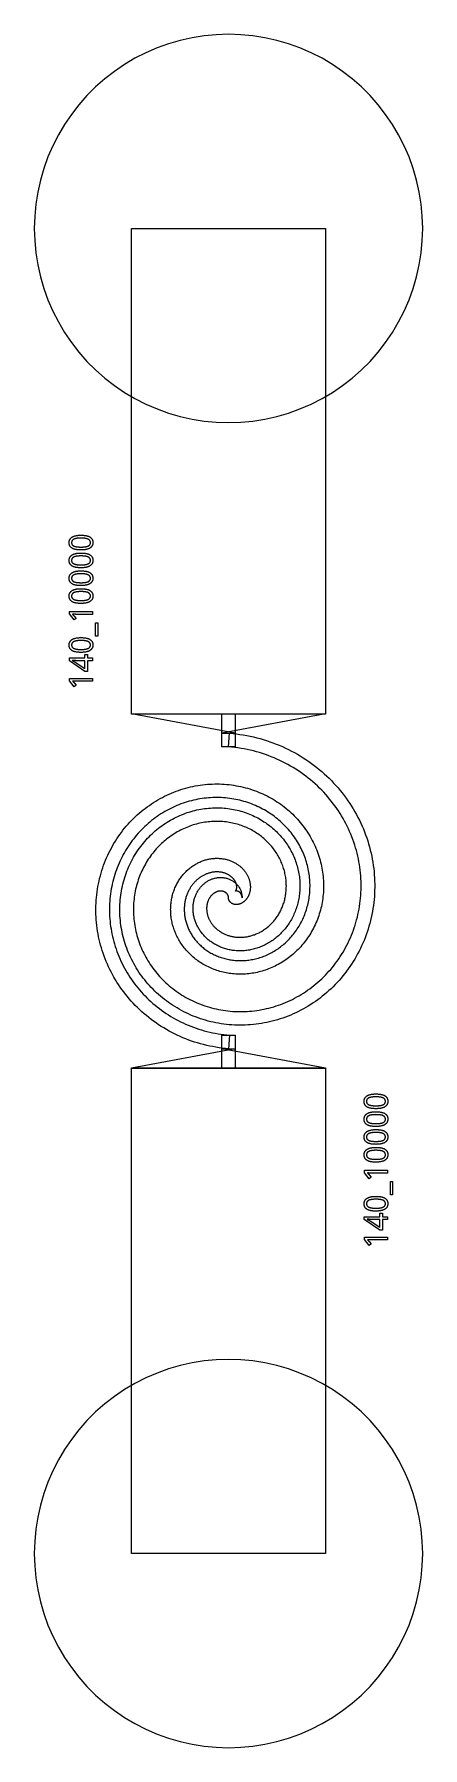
# Model space of a CAD drawing. Extents: x 5 to 45, y 13 to 189.
import ezdxf

# ---------------------------------------------------------------- set-up
doc = ezdxf.new("R2010")
doc.units = 0
doc.layers.get('0').update_dxf_attribs({"linetype": 'CONTINUOUS'})

msp = doc.modelspace()

# ---------------------------------------------------------------- linework, layer by layer
at = {"color": 0, "const_width": 0.01042}
for points in [[(45.4, 169.197), (45.3606, 170.453), (45.2422, 171.704), (45.0457, 172.944), (44.7717, 174.171), (44.4211, 175.378), (43.9956, 176.56), (43.4965, 177.712), (42.9261, 178.832), (42.2865, 179.914), (41.5803, 180.953), (40.8103, 181.946), (39.9793, 182.889), (39.091, 183.776), (38.1485, 184.608), (37.1557, 185.378), (36.1165, 186.085), (35.035, 186.724), (33.9156, 187.294), (32.7625, 187.793), (31.5803, 188.218), (30.3737, 188.569), (29.1476, 188.843), (27.9067, 189.04), (26.6558, 189.158), (25.4, 189.197), (24.1442, 189.158), (22.8933, 189.04), (21.6524, 188.843), (20.4262, 188.569), (19.2196, 188.218), (18.0375, 187.793), (16.8844, 187.294), (15.7649, 186.724), (14.6835, 186.085), (13.6443, 185.378), (12.6515, 184.608), (11.709, 183.776), (10.8205, 182.889), (9.98975, 181.946), (9.21957, 180.953), (8.51346, 179.914), (7.87392, 178.832), (7.3035, 177.712), (6.80447, 176.56), (6.3789, 175.378), (6.02832, 174.171), (5.75429, 172.944), (5.55761, 171.704), (5.43946, 170.453), (5.40001, 169.197), (5.43946, 167.942), (5.55761, 166.69), (5.75429, 165.45), (6.02832, 164.224), (6.3789, 163.017), (6.80447, 161.835), (7.3035, 160.682), (7.87392, 159.563), (8.51346, 158.481), (9.21957, 157.442), (9.98975, 156.449), (10.8205, 155.507), (11.709, 154.618), (12.6515, 153.788), (13.6443, 153.017), (14.6835, 152.311), (15.7649, 151.671), (16.8844, 151.101), (18.0375, 150.601), (19.2196, 150.176), (20.4262, 149.826), (21.6524, 149.551), (22.8933, 149.356), (24.1442, 149.237), (25.4, 149.197), (26.6558, 149.237), (27.9067, 149.356), (29.1476, 149.551), (30.3737, 149.826), (31.5803, 150.176), (32.7625, 150.601), (33.9156, 151.101), (35.035, 151.671), (36.1165, 152.311), (37.1557, 153.017), (38.1485, 153.788), (39.091, 154.618), (39.9793, 155.507), (40.8103, 156.449), (41.5803, 157.442), (42.2865, 158.481), (42.9261, 159.563), (43.4965, 160.682), (43.9956, 161.835), (44.4211, 163.017), (44.7717, 164.224), (45.0457, 165.45), (45.2422, 166.69), (45.3606, 167.942), (45.4, 169.197)], [(45.4, 32.7), (45.3606, 33.9558), (45.2422, 35.2067), (45.0457, 36.4476), (44.7717, 37.6738), (44.4211, 38.8803), (43.9956, 40.0625), (43.4965, 41.2156), (42.9261, 42.335), (42.2865, 43.4165), (41.5803, 44.4557), (40.8103, 45.4485), (39.9793, 46.391), (39.091, 47.2793), (38.1485, 48.1103), (37.1557, 48.8803), (36.1165, 49.5865), (35.035, 50.2261), (33.9156, 50.7965), (32.7625, 51.2956), (31.5803, 51.7211), (30.3737, 52.0717), (29.1476, 52.3457), (27.9067, 52.5422), (26.6558, 52.6606), (25.4, 52.7), (24.1442, 52.6606), (22.8933, 52.5422), (21.6524, 52.3457), (20.4262, 52.0717), (19.2196, 51.7211), (18.0375, 51.2956), (16.8844, 50.7965), (15.7649, 50.2261), (14.6835, 49.5865), (13.6443, 48.8803), (12.6515, 48.1103), (11.709, 47.2793), (10.8205, 46.391), (9.98975, 45.4485), (9.21957, 44.4557), (8.51346, 43.4165), (7.87392, 42.335), (7.3035, 41.2156), (6.80447, 40.0625), (6.3789, 38.8803), (6.02832, 37.6738), (5.75429, 36.4476), (5.55761, 35.2067), (5.43946, 33.9558), (5.40001, 32.7), (5.43946, 31.4442), (5.55761, 30.1933), (5.75429, 28.9524), (6.02832, 27.7263), (6.3789, 26.5197), (6.80447, 25.3375), (7.3035, 24.1844), (7.87392, 23.0649), (8.51346, 21.9835), (9.21957, 20.9443), (9.98975, 19.9515), (10.8205, 19.009), (11.709, 18.1206), (12.6515, 17.2897), (13.6443, 16.5197), (14.6835, 15.8135), (15.7649, 15.1739), (16.8844, 14.6035), (18.0375, 14.1044), (19.2196, 13.6789), (20.4262, 13.3283), (21.6524, 13.0543), (22.8933, 12.8576), (24.1442, 12.7394), (25.4, 12.7), (26.6558, 12.7394), (27.9067, 12.8576), (29.1476, 13.0543), (30.3737, 13.3283), (31.5803, 13.6789), (32.7625, 14.1044), (33.9156, 14.6035), (35.035, 15.1739), (36.1165, 15.8135), (37.1557, 16.5197), (38.1485, 17.2897), (39.091, 18.1206), (39.9793, 19.009), (40.8103, 19.9515), (41.5803, 20.9443), (42.2865, 21.9835), (42.9261, 23.0649), (43.4965, 24.1844), (43.9956, 25.3375), (44.4211, 26.5197), (44.7717, 27.7263), (45.0457, 28.9524), (45.2422, 30.1933), (45.3606, 31.4442), (45.4, 32.7)]]:
    msp.add_lwpolyline(points, close=True, dxfattribs=at)
at = {"color": 0}
for points in [[(45.4, 169.197), (45.3606, 170.453), (45.2422, 171.704), (45.0457, 172.944), (44.7717, 174.171), (44.4211, 175.378), (43.9956, 176.56), (43.4965, 177.712), (42.9261, 178.832), (42.2865, 179.914), (41.5803, 180.953), (40.8103, 181.946), (39.9793, 182.889), (39.091, 183.776), (38.1485, 184.608), (37.1557, 185.378), (36.1165, 186.085), (35.035, 186.724), (33.9156, 187.294), (32.7625, 187.793), (31.5803, 188.218), (30.3737, 188.569), (29.1476, 188.843), (27.9067, 189.04), (26.6558, 189.158), (25.4, 189.197), (24.1442, 189.158), (22.8933, 189.04), (21.6524, 188.843), (20.4262, 188.569), (19.2196, 188.218), (18.0375, 187.793), (16.8844, 187.294), (15.7649, 186.724), (14.6835, 186.085), (13.6443, 185.378), (12.6515, 184.608), (11.709, 183.776), (10.8205, 182.889), (9.98975, 181.946), (9.21957, 180.953), (8.51346, 179.914), (7.87392, 178.832), (7.3035, 177.712), (6.80447, 176.56), (6.3789, 175.378), (6.02832, 174.171), (5.75429, 172.944), (5.55761, 171.704), (5.43946, 170.453), (5.40001, 169.197), (5.43946, 167.942), (5.55761, 166.69), (5.75429, 165.45), (6.02832, 164.224), (6.3789, 163.017), (6.80447, 161.835), (7.3035, 160.682), (7.87392, 159.563), (8.51346, 158.481), (9.21957, 157.442), (9.98975, 156.449), (10.8205, 155.507), (11.709, 154.618), (12.6515, 153.788), (13.6443, 153.017), (14.6835, 152.311), (15.7649, 151.671), (16.8844, 151.101), (18.0375, 150.601), (19.2196, 150.176), (20.4262, 149.826), (21.6524, 149.551), (22.8933, 149.356), (24.1442, 149.237), (25.4, 149.197), (26.6558, 149.237), (27.9067, 149.356), (29.1476, 149.551), (30.3737, 149.826), (31.5803, 150.176), (32.7625, 150.601), (33.9156, 151.101), (35.035, 151.671), (36.1165, 152.311), (37.1557, 153.017), (38.1485, 153.788), (39.091, 154.618), (39.9793, 155.507), (40.8103, 156.449), (41.5803, 157.442), (42.2865, 158.481), (42.9261, 159.563), (43.4965, 160.682), (43.9956, 161.835), (44.4211, 163.017), (44.7717, 164.224), (45.0457, 165.45), (45.2422, 166.69), (45.3606, 167.942), (45.4, 169.197)], [(15.4, 169.197), (35.4, 169.197), (35.4, 119.157), (15.4, 119.157), (15.4, 169.197)], [(10.2069, 137.599), (10.2641, 137.599), (10.3197, 137.597), (10.3745, 137.595), (10.4278, 137.592), (10.48, 137.589), (10.531, 137.584), (10.5808, 137.578), (10.6293, 137.572), (10.6767, 137.565), (10.7229, 137.557), (10.7678, 137.548), (10.8112, 137.538), (10.8533, 137.528), (10.894, 137.516), (10.9333, 137.503), (10.9711, 137.489), (11.0077, 137.474), (11.0426, 137.458), (11.0764, 137.441), (11.1086, 137.423), (11.1394, 137.405), (11.1687, 137.385), (11.1967, 137.364), (11.2229, 137.342), (11.2478, 137.319), (11.2711, 137.295), (11.2931, 137.269), (11.3133, 137.243), (11.3323, 137.216), (11.3496, 137.187), (11.3653, 137.158), (11.3794, 137.127), (11.3918, 137.095), (11.4026, 137.062), (11.4118, 137.027), (11.4193, 136.991), (11.425, 136.954), (11.4291, 136.916), (11.4316, 136.877), (11.4325, 136.836), (11.4316, 136.798), (11.4291, 136.761), (11.425, 136.725), (11.4193, 136.69), (11.4118, 136.656), (11.4026, 136.623), (11.3918, 136.591), (11.3794, 136.56), (11.3653, 136.53), (11.3496, 136.501), (11.3323, 136.473), (11.3133, 136.446), (11.2931, 136.42), (11.2711, 136.395), (11.2478, 136.371), (11.2229, 136.347), (11.1967, 136.325), (11.1687, 136.304), (11.1394, 136.284), (11.1086, 136.264), (11.0764, 136.246), (11.0426, 136.229), (11.0077, 136.213), (10.9711, 136.197), (10.9333, 136.183), (10.894, 136.17), (10.8533, 136.157), (10.8112, 136.145), (10.7678, 136.134), (10.7229, 136.125), (10.6767, 136.116), (10.6293, 136.108), (10.5808, 136.101), (10.531, 136.095), (10.48, 136.09), (10.4278, 136.086), (10.3745, 136.083), (10.3197, 136.081), (10.2641, 136.079), (10.2069, 136.079), (10.15, 136.079), (10.0942, 136.081), (10.0396, 136.083), (9.98611, 136.085), (9.93386, 136.089), (9.88292, 136.094), (9.83317, 136.099), (9.78456, 136.105), (9.73719, 136.112), (9.69097, 136.12), (9.64611, 136.129), (9.60275, 136.138), (9.56071, 136.149), (9.52012, 136.161), (9.48096, 136.174), (9.44336, 136.187), (9.40707, 136.202), (9.37224, 136.218), (9.33886, 136.234), (9.30697, 136.252), (9.2761, 136.27), (9.24669, 136.29), (9.21892, 136.311), (9.19249, 136.333), (9.16775, 136.356), (9.14442, 136.38), (9.1225, 136.405), (9.10221, 136.431), (9.08333, 136.458), (9.06597, 136.486), (9.05029, 136.515), (9.03614, 136.546), (9.0236, 136.578), (9.01292, 136.611), (9.00375, 136.646), (8.99625, 136.681), (8.9904, 136.718), (8.98628, 136.756), (8.98389, 136.795), (8.98307, 136.836), (8.98389, 136.874), (8.98628, 136.911), (8.9904, 136.947), (8.99625, 136.983), (9.00375, 137.017), (9.01292, 137.05), (9.0236, 137.082), (9.03614, 137.113), (9.05029, 137.144), (9.06597, 137.173), (9.08306, 137.201), (9.10167, 137.228), (9.12169, 137.254), (9.14333, 137.279), (9.1665, 137.304), (9.19125, 137.327), (9.21733, 137.349), (9.24511, 137.371), (9.27447, 137.391), (9.30528, 137.41), (9.33724, 137.429), (9.37056, 137.446), (9.40543, 137.463), (9.44168, 137.478), (9.47944, 137.493), (9.51844, 137.507), (9.55919, 137.519), (9.60113, 137.531), (9.64458, 137.542), (9.68929, 137.552), (9.73557, 137.561), (9.78304, 137.569), (9.83165, 137.576), (9.88151, 137.582), (9.93261, 137.587), (9.98514, 137.592), (10.0387, 137.595), (10.0935, 137.597), (10.1496, 137.599), (10.2069, 137.599)], [(10.2069, 136.38), (10.2552, 136.38), (10.3021, 136.381), (10.3479, 136.382), (10.3924, 136.384), (10.4357, 136.386), (10.4777, 136.389), (10.5184, 136.392), (10.5581, 136.396), (10.5962, 136.4), (10.6334, 136.404), (10.6693, 136.41), (10.7039, 136.415), (10.7374, 136.422), (10.7696, 136.429), (10.8006, 136.436), (10.8304, 136.444), (10.8591, 136.453), (10.8865, 136.462), (10.9128, 136.472), (10.9378, 136.483), (10.9613, 136.494), (10.9836, 136.505), (11.0047, 136.518), (11.0247, 136.531), (11.0435, 136.544), (11.0612, 136.559), (11.0776, 136.574), (11.0929, 136.589), (11.1071, 136.606), (11.12, 136.623), (11.1315, 136.641), (11.1417, 136.659), (11.1507, 136.679), (11.1586, 136.699), (11.1652, 136.72), (11.1706, 136.742), (11.1749, 136.764), (11.1779, 136.787), (11.1797, 136.811), (11.1803, 136.836), (11.1797, 136.86), (11.1779, 136.884), (11.1749, 136.908), (11.1706, 136.93), (11.1652, 136.952), (11.1586, 136.973), (11.1507, 136.993), (11.1417, 137.012), (11.1315, 137.031), (11.12, 137.049), (11.1074, 137.066), (11.0935, 137.083), (11.0784, 137.099), (11.0622, 137.114), (11.0447, 137.129), (11.0261, 137.143), (11.0062, 137.156), (10.9851, 137.169), (10.9629, 137.181), (10.9393, 137.192), (10.9147, 137.203), (10.8887, 137.214), (10.8615, 137.223), (10.8331, 137.233), (10.8035, 137.241), (10.7726, 137.249), (10.7404, 137.256), (10.7071, 137.263), (10.6725, 137.268), (10.6367, 137.274), (10.5993, 137.279), (10.5605, 137.283), (10.5207, 137.287), (10.4796, 137.29), (10.4372, 137.293), (10.3936, 137.295), (10.3489, 137.297), (10.3028, 137.299), (10.2555, 137.299), (10.2069, 137.3), (10.1587, 137.299), (10.1118, 137.299), (10.066, 137.297), (10.0215, 137.295), (9.97835, 137.293), (9.93625, 137.29), (9.8954, 137.287), (9.85596, 137.283), (9.81765, 137.279), (9.78054, 137.274), (9.74474, 137.268), (9.71013, 137.263), (9.67665, 137.256), (9.64458, 137.249), (9.61376, 137.241), (9.58404, 137.233), (9.55556, 137.223), (9.52849, 137.214), (9.5025, 137.203), (9.47775, 137.192), (9.45432, 137.181), (9.43207, 137.169), (9.41097, 137.156), (9.39111, 137.143), (9.37235, 137.129), (9.35499, 137.114), (9.3386, 137.099), (9.32363, 137.083), (9.30974, 137.066), (9.2971, 137.049), (9.28569, 137.031), (9.27539, 137.012), (9.26639, 136.993), (9.25862, 136.973), (9.25196, 136.952), (9.24653, 136.93), (9.24235, 136.908), (9.23931, 136.884), (9.23753, 136.86), (9.23693, 136.836), (9.23753, 136.811), (9.23931, 136.787), (9.24235, 136.764), (9.24653, 136.742), (9.25196, 136.72), (9.25862, 136.699), (9.26639, 136.679), (9.27539, 136.659), (9.28569, 136.641), (9.2971, 136.623), (9.30974, 136.606), (9.32363, 136.589), (9.3386, 136.574), (9.35499, 136.559), (9.37235, 136.544), (9.39111, 136.531), (9.41097, 136.518), (9.43207, 136.505), (9.45432, 136.494), (9.47775, 136.483), (9.5025, 136.472), (9.52849, 136.462), (9.55556, 136.453), (9.58404, 136.444), (9.61376, 136.436), (9.64458, 136.429), (9.67665, 136.422), (9.71013, 136.415), (9.74474, 136.41), (9.78054, 136.404), (9.81765, 136.4), (9.85596, 136.396), (9.8954, 136.392), (9.93625, 136.389), (9.97835, 136.386), (10.0215, 136.384), (10.066, 136.382), (10.1118, 136.381), (10.1587, 136.38), (10.2069, 136.38)], [(10.2069, 135.763), (10.2641, 135.763), (10.3197, 135.762), (10.3745, 135.759), (10.4278, 135.756), (10.48, 135.753), (10.531, 135.748), (10.5808, 135.743), (10.6293, 135.736), (10.6767, 135.729), (10.7229, 135.721), (10.7678, 135.712), (10.8112, 135.703), (10.8533, 135.692), (10.894, 135.68), (10.9333, 135.667), (10.9711, 135.653), (11.0077, 135.638), (11.0426, 135.623), (11.0764, 135.605), (11.1086, 135.587), (11.1394, 135.569), (11.1687, 135.549), (11.1967, 135.528), (11.2229, 135.506), (11.2478, 135.483), (11.2711, 135.459), (11.2931, 135.433), (11.3133, 135.407), (11.3323, 135.38), (11.3496, 135.351), (11.3653, 135.322), (11.3794, 135.291), (11.3918, 135.259), (11.4026, 135.226), (11.4118, 135.191), (11.4193, 135.155), (11.425, 135.118), (11.4291, 135.08), (11.4316, 135.041), (11.4325, 135), (11.4316, 134.962), (11.4291, 134.925), (11.425, 134.889), (11.4193, 134.854), (11.4118, 134.82), (11.4026, 134.787), (11.3918, 134.755), (11.3794, 134.724), (11.3653, 134.694), (11.3496, 134.665), (11.3323, 134.637), (11.3133, 134.61), (11.2931, 134.584), (11.2711, 134.559), (11.2478, 134.535), (11.2229, 134.512), (11.1967, 134.489), (11.1687, 134.468), (11.1394, 134.448), (11.1086, 134.429), (11.0764, 134.41), (11.0426, 134.393), (11.0077, 134.377), (10.9711, 134.362), (10.9333, 134.347), (10.894, 134.334), (10.8533, 134.321), (10.8112, 134.309), (10.7678, 134.298), (10.7229, 134.289), (10.6767, 134.28), (10.6293, 134.272), (10.5808, 134.265), (10.531, 134.259), (10.48, 134.254), (10.4278, 134.25), (10.3745, 134.247), (10.3197, 134.245), (10.2641, 134.243), (10.2069, 134.243), (10.15, 134.243), (10.0942, 134.245), (10.0396, 134.247), (9.98611, 134.25), (9.93386, 134.253), (9.88292, 134.258), (9.83317, 134.263), (9.78456, 134.269), (9.73719, 134.276), (9.69097, 134.284), (9.64611, 134.293), (9.60275, 134.303), (9.56071, 134.313), (9.52012, 134.325), (9.48096, 134.338), (9.44336, 134.352), (9.40707, 134.366), (9.37224, 134.382), (9.33886, 134.398), (9.30697, 134.416), (9.2761, 134.434), (9.24669, 134.454), (9.21892, 134.475), (9.19249, 134.497), (9.16775, 134.52), (9.14442, 134.544), (9.1225, 134.569), (9.10221, 134.595), (9.08333, 134.622), (9.06597, 134.65), (9.05029, 134.679), (9.03614, 134.71), (9.0236, 134.742), (9.01292, 134.775), (9.00375, 134.81), (8.99625, 134.845), (8.9904, 134.882), (8.98628, 134.92), (8.98389, 134.959), (8.98307, 135), (8.98389, 135.038), (8.98628, 135.075), (8.9904, 135.112), (8.99625, 135.147), (9.00375, 135.181), (9.01292, 135.214), (9.0236, 135.246), (9.03614, 135.278), (9.05029, 135.308), (9.06597, 135.337), (9.08306, 135.365), (9.10167, 135.392), (9.12169, 135.418), (9.14333, 135.443), (9.1665, 135.468), (9.19125, 135.491), (9.21733, 135.513), (9.24511, 135.535), (9.27447, 135.555), (9.30528, 135.574), (9.33724, 135.593), (9.37056, 135.61), (9.40543, 135.627), (9.44168, 135.642), (9.47944, 135.657), (9.51844, 135.671), (9.55919, 135.683), (9.60113, 135.695), (9.64458, 135.706), (9.68929, 135.716), (9.73557, 135.725), (9.78304, 135.733), (9.83165, 135.74), (9.88151, 135.746), (9.93261, 135.751), (9.98514, 135.756), (10.0387, 135.759), (10.0935, 135.761), (10.1496, 135.763), (10.2069, 135.763)], [(10.2069, 134.544), (10.2552, 134.544), (10.3021, 134.545), (10.3479, 134.546), (10.3924, 134.548), (10.4357, 134.55), (10.4777, 134.553), (10.5184, 134.556), (10.5581, 134.56), (10.5962, 134.564), (10.6334, 134.568), (10.6693, 134.574), (10.7039, 134.579), (10.7374, 134.586), (10.7696, 134.593), (10.8006, 134.6), (10.8304, 134.608), (10.8591, 134.617), (10.8865, 134.626), (10.9128, 134.636), (10.9378, 134.647), (10.9613, 134.658), (10.9836, 134.669), (11.0047, 134.682), (11.0247, 134.695), (11.0435, 134.708), (11.0612, 134.723), (11.0776, 134.738), (11.0929, 134.753), (11.1071, 134.77), (11.12, 134.787), (11.1315, 134.805), (11.1417, 134.823), (11.1507, 134.843), (11.1586, 134.863), (11.1652, 134.884), (11.1706, 134.906), (11.1749, 134.928), (11.1779, 134.951), (11.1797, 134.975), (11.1803, 135), (11.1797, 135.025), (11.1779, 135.048), (11.1749, 135.072), (11.1706, 135.094), (11.1652, 135.116), (11.1586, 135.137), (11.1507, 135.157), (11.1417, 135.176), (11.1315, 135.195), (11.12, 135.213), (11.1074, 135.23), (11.0935, 135.247), (11.0784, 135.263), (11.0622, 135.278), (11.0447, 135.293), (11.0261, 135.307), (11.0062, 135.32), (10.9851, 135.333), (10.9629, 135.345), (10.9393, 135.356), (10.9147, 135.367), (10.8887, 135.378), (10.8615, 135.388), (10.8331, 135.397), (10.8035, 135.405), (10.7726, 135.413), (10.7404, 135.42), (10.7071, 135.427), (10.6725, 135.432), (10.6367, 135.438), (10.5993, 135.443), (10.5605, 135.447), (10.5207, 135.451), (10.4796, 135.454), (10.4372, 135.457), (10.3936, 135.46), (10.3489, 135.461), (10.3028, 135.463), (10.2555, 135.463), (10.2069, 135.464), (10.1587, 135.463), (10.1118, 135.463), (10.066, 135.461), (10.0215, 135.46), (9.97835, 135.457), (9.93625, 135.454), (9.8954, 135.451), (9.85596, 135.447), (9.81765, 135.443), (9.78054, 135.438), (9.74474, 135.432), (9.71013, 135.427), (9.67665, 135.42), (9.64458, 135.413), (9.61376, 135.405), (9.58404, 135.397), (9.55556, 135.388), (9.52849, 135.378), (9.5025, 135.367), (9.47775, 135.356), (9.45432, 135.345), (9.43207, 135.333), (9.41097, 135.32), (9.39111, 135.307), (9.37235, 135.293), (9.35499, 135.278), (9.3386, 135.263), (9.32363, 135.247), (9.30974, 135.23), (9.2971, 135.213), (9.28569, 135.195), (9.27539, 135.176), (9.26639, 135.157), (9.25862, 135.137), (9.25196, 135.116), (9.24653, 135.094), (9.24235, 135.072), (9.23931, 135.048), (9.23753, 135.025), (9.23693, 135), (9.23753, 134.975), (9.23931, 134.951), (9.24235, 134.928), (9.24653, 134.906), (9.25196, 134.884), (9.25862, 134.863), (9.26639, 134.843), (9.27539, 134.823), (9.28569, 134.805), (9.2971, 134.787), (9.30974, 134.77), (9.32363, 134.753), (9.3386, 134.738), (9.35499, 134.723), (9.37235, 134.708), (9.39111, 134.695), (9.41097, 134.682), (9.43207, 134.669), (9.45432, 134.658), (9.47775, 134.647), (9.5025, 134.636), (9.52849, 134.626), (9.55556, 134.617), (9.58404, 134.608), (9.61376, 134.6), (9.64458, 134.593), (9.67665, 134.586), (9.71013, 134.579), (9.74474, 134.574), (9.78054, 134.568), (9.81765, 134.564), (9.85596, 134.56), (9.8954, 134.556), (9.93625, 134.553), (9.97835, 134.55), (10.0215, 134.548), (10.066, 134.546), (10.1118, 134.545), (10.1587, 134.544), (10.2069, 134.544)], [(10.2069, 133.927), (10.2641, 133.927), (10.3197, 133.926), (10.3745, 133.923), (10.4278, 133.92), (10.48, 133.917), (10.531, 133.912), (10.5808, 133.907), (10.6293, 133.9), (10.6767, 133.893), (10.7229, 133.885), (10.7678, 133.876), (10.8112, 133.867), (10.8533, 133.856), (10.894, 133.844), (10.9333, 133.831), (10.9711, 133.817), (11.0077, 133.803), (11.0426, 133.787), (11.0764, 133.769), (11.1086, 133.752), (11.1394, 133.733), (11.1687, 133.713), (11.1967, 133.692), (11.2229, 133.67), (11.2478, 133.647), (11.2711, 133.623), (11.2931, 133.597), (11.3133, 133.571), (11.3323, 133.544), (11.3496, 133.515), (11.3653, 133.486), (11.3794, 133.455), (11.3918, 133.423), (11.4026, 133.39), (11.4118, 133.355), (11.4193, 133.319), (11.425, 133.282), (11.4291, 133.244), (11.4316, 133.205), (11.4325, 133.164), (11.4316, 133.126), (11.4291, 133.089), (11.425, 133.053), (11.4193, 133.018), (11.4118, 132.984), (11.4026, 132.951), (11.3918, 132.919), (11.3794, 132.888), (11.3653, 132.858), (11.3496, 132.829), (11.3323, 132.801), (11.3133, 132.774), (11.2931, 132.748), (11.2711, 132.723), (11.2478, 132.699), (11.2229, 132.676), (11.1967, 132.653), (11.1687, 132.632), (11.1394, 132.612), (11.1086, 132.593), (11.0764, 132.575), (11.0426, 132.557), (11.0077, 132.541), (10.9711, 132.526), (10.9333, 132.511), (10.894, 132.498), (10.8533, 132.485), (10.8112, 132.473), (10.7678, 132.462), (10.7229, 132.453), (10.6767, 132.444), (10.6293, 132.436), (10.5808, 132.429), (10.531, 132.423), (10.48, 132.418), (10.4278, 132.414), (10.3745, 132.411), (10.3197, 132.409), (10.2641, 132.407), (10.2069, 132.407), (10.15, 132.407), (10.0942, 132.409), (10.0396, 132.411), (9.98611, 132.414), (9.93386, 132.417), (9.88292, 132.422), (9.83317, 132.427), (9.78456, 132.433), (9.73719, 132.44), (9.69097, 132.448), (9.64611, 132.457), (9.60275, 132.467), (9.56071, 132.477), (9.52012, 132.489), (9.48096, 132.502), (9.44336, 132.516), (9.40707, 132.53), (9.37224, 132.546), (9.33886, 132.562), (9.30697, 132.58), (9.2761, 132.598), (9.24669, 132.618), (9.21892, 132.639), (9.19249, 132.661), (9.16775, 132.684), (9.14442, 132.708), (9.1225, 132.733), (9.10221, 132.759), (9.08333, 132.786), (9.06597, 132.814), (9.05029, 132.844), (9.03614, 132.874), (9.0236, 132.906), (9.01292, 132.939), (9.00375, 132.974), (8.99625, 133.009), (8.9904, 133.046), (8.98628, 133.084), (8.98389, 133.123), (8.98307, 133.164), (8.98389, 133.202), (8.98628, 133.239), (8.9904, 133.276), (8.99625, 133.311), (9.00375, 133.345), (9.01292, 133.378), (9.0236, 133.41), (9.03614, 133.442), (9.05029, 133.472), (9.06597, 133.501), (9.08306, 133.529), (9.10167, 133.556), (9.12169, 133.582), (9.14333, 133.608), (9.1665, 133.632), (9.19125, 133.655), (9.21733, 133.677), (9.24511, 133.699), (9.27447, 133.719), (9.30528, 133.738), (9.33724, 133.757), (9.37056, 133.774), (9.40543, 133.791), (9.44168, 133.806), (9.47944, 133.821), (9.51844, 133.835), (9.55919, 133.847), (9.60113, 133.859), (9.64458, 133.87), (9.68929, 133.88), (9.73557, 133.889), (9.78304, 133.897), (9.83165, 133.904), (9.88151, 133.91), (9.93261, 133.915), (9.98514, 133.92), (10.0387, 133.923), (10.0935, 133.925), (10.1496, 133.927), (10.2069, 133.927)], [(10.2069, 132.708), (10.2552, 132.708), (10.3021, 132.709), (10.3479, 132.71), (10.3924, 132.712), (10.4357, 132.714), (10.4777, 132.717), (10.5184, 132.72), (10.5581, 132.724), (10.5962, 132.728), (10.6334, 132.733), (10.6693, 132.738), (10.7039, 132.743), (10.7374, 132.75), (10.7696, 132.757), (10.8006, 132.764), (10.8304, 132.773), (10.8591, 132.781), (10.8865, 132.79), (10.9128, 132.8), (10.9378, 132.811), (10.9613, 132.822), (10.9836, 132.833), (11.0047, 132.846), (11.0247, 132.859), (11.0435, 132.873), (11.0612, 132.887), (11.0776, 132.902), (11.0929, 132.917), (11.1071, 132.934), (11.12, 132.951), (11.1315, 132.969), (11.1417, 132.987), (11.1507, 133.007), (11.1586, 133.027), (11.1652, 133.048), (11.1706, 133.07), (11.1749, 133.092), (11.1779, 133.115), (11.1797, 133.139), (11.1803, 133.164), (11.1797, 133.189), (11.1779, 133.212), (11.1749, 133.236), (11.1706, 133.258), (11.1652, 133.28), (11.1586, 133.301), (11.1507, 133.321), (11.1417, 133.34), (11.1315, 133.359), (11.12, 133.377), (11.1074, 133.394), (11.0935, 133.411), (11.0784, 133.427), (11.0622, 133.442), (11.0447, 133.457), (11.0261, 133.471), (11.0062, 133.484), (10.9851, 133.497), (10.9629, 133.509), (10.9393, 133.52), (10.9147, 133.531), (10.8887, 133.542), (10.8615, 133.552), (10.8331, 133.561), (10.8035, 133.569), (10.7726, 133.577), (10.7404, 133.584), (10.7071, 133.591), (10.6725, 133.597), (10.6367, 133.602), (10.5993, 133.607), (10.5605, 133.611), (10.5207, 133.615), (10.4796, 133.618), (10.4372, 133.621), (10.3936, 133.624), (10.3489, 133.625), (10.3028, 133.627), (10.2555, 133.627), (10.2069, 133.628), (10.1587, 133.627), (10.1118, 133.627), (10.066, 133.625), (10.0215, 133.624), (9.97835, 133.621), (9.93625, 133.618), (9.8954, 133.615), (9.85596, 133.611), (9.81765, 133.607), (9.78054, 133.602), (9.74474, 133.597), (9.71013, 133.591), (9.67665, 133.584), (9.64458, 133.577), (9.61376, 133.569), (9.58404, 133.561), (9.55556, 133.552), (9.52849, 133.542), (9.5025, 133.531), (9.47775, 133.52), (9.45432, 133.509), (9.43207, 133.497), (9.41097, 133.484), (9.39111, 133.471), (9.37235, 133.457), (9.35499, 133.442), (9.3386, 133.427), (9.32363, 133.411), (9.30974, 133.394), (9.2971, 133.377), (9.28569, 133.359), (9.27539, 133.34), (9.26639, 133.321), (9.25862, 133.301), (9.25196, 133.28), (9.24653, 133.258), (9.24235, 133.236), (9.23931, 133.212), (9.23753, 133.189), (9.23693, 133.164), (9.23753, 133.139), (9.23931, 133.115), (9.24235, 133.092), (9.24653, 133.07), (9.25196, 133.048), (9.25862, 133.027), (9.26639, 133.007), (9.27539, 132.987), (9.28569, 132.969), (9.2971, 132.951), (9.30974, 132.934), (9.32363, 132.917), (9.3386, 132.902), (9.35499, 132.887), (9.37235, 132.873), (9.39111, 132.859), (9.41097, 132.846), (9.43207, 132.833), (9.45432, 132.822), (9.47775, 132.811), (9.5025, 132.8), (9.52849, 132.79), (9.55556, 132.781), (9.58404, 132.773), (9.61376, 132.764), (9.64458, 132.757), (9.67665, 132.75), (9.71013, 132.743), (9.74474, 132.738), (9.78054, 132.733), (9.81765, 132.728), (9.85596, 132.724), (9.8954, 132.72), (9.93625, 132.717), (9.97835, 132.714), (10.0215, 132.712), (10.066, 132.71), (10.1118, 132.709), (10.1587, 132.708), (10.2069, 132.708)], [(10.2069, 132.091), (10.2641, 132.091), (10.3197, 132.09), (10.3745, 132.087), (10.4278, 132.085), (10.48, 132.081), (10.531, 132.076), (10.5808, 132.071), (10.6293, 132.064), (10.6767, 132.057), (10.7229, 132.049), (10.7678, 132.04), (10.8112, 132.031), (10.8533, 132.02), (10.894, 132.008), (10.9333, 131.995), (10.9711, 131.981), (11.0077, 131.967), (11.0426, 131.951), (11.0764, 131.934), (11.1086, 131.916), (11.1394, 131.897), (11.1687, 131.877), (11.1967, 131.856), (11.2229, 131.834), (11.2478, 131.811), (11.2711, 131.787), (11.2931, 131.762), (11.3133, 131.735), (11.3323, 131.708), (11.3496, 131.68), (11.3653, 131.65), (11.3794, 131.619), (11.3918, 131.587), (11.4026, 131.554), (11.4118, 131.519), (11.4193, 131.483), (11.425, 131.446), (11.4291, 131.408), (11.4316, 131.369), (11.4325, 131.328), (11.4316, 131.29), (11.4291, 131.253), (11.425, 131.217), (11.4193, 131.182), (11.4118, 131.148), (11.4026, 131.115), (11.3918, 131.083), (11.3794, 131.052), (11.3653, 131.022), (11.3496, 130.993), (11.3323, 130.965), (11.3133, 130.938), (11.2931, 130.912), (11.2711, 130.887), (11.2478, 130.863), (11.2229, 130.84), (11.1967, 130.818), (11.1687, 130.796), (11.1394, 130.776), (11.1086, 130.757), (11.0764, 130.739), (11.0426, 130.721), (11.0077, 130.705), (10.9711, 130.69), (10.9333, 130.675), (10.894, 130.662), (10.8533, 130.649), (10.8112, 130.637), (10.7678, 130.627), (10.7229, 130.617), (10.6767, 130.608), (10.6293, 130.6), (10.5808, 130.593), (10.531, 130.587), (10.48, 130.583), (10.4278, 130.578), (10.3745, 130.575), (10.3197, 130.573), (10.2641, 130.572), (10.2069, 130.571), (10.15, 130.572), (10.0942, 130.573), (10.0396, 130.575), (9.98611, 130.578), (9.93386, 130.581), (9.88292, 130.586), (9.83317, 130.591), (9.78456, 130.597), (9.73719, 130.604), (9.69097, 130.612), (9.64611, 130.621), (9.60275, 130.631), (9.56071, 130.642), (9.52012, 130.653), (9.48096, 130.666), (9.44336, 130.68), (9.40707, 130.694), (9.37224, 130.71), (9.33886, 130.726), (9.30697, 130.744), (9.2761, 130.762), (9.24669, 130.782), (9.21892, 130.803), (9.19249, 130.825), (9.16775, 130.848), (9.14442, 130.872), (9.1225, 130.897), (9.10221, 130.923), (9.08333, 130.95), (9.06597, 130.978), (9.05029, 131.008), (9.03614, 131.038), (9.0236, 131.07), (9.01292, 131.104), (9.00375, 131.138), (8.99625, 131.174), (8.9904, 131.21), (8.98628, 131.248), (8.98389, 131.288), (8.98307, 131.328), (8.98389, 131.366), (8.98628, 131.403), (8.9904, 131.44), (8.99625, 131.475), (9.00375, 131.509), (9.01292, 131.542), (9.0236, 131.574), (9.03614, 131.606), (9.05029, 131.636), (9.06597, 131.665), (9.08306, 131.693), (9.10167, 131.72), (9.12169, 131.746), (9.14333, 131.772), (9.1665, 131.796), (9.19125, 131.819), (9.21733, 131.842), (9.24511, 131.863), (9.27447, 131.883), (9.30528, 131.903), (9.33724, 131.921), (9.37056, 131.938), (9.40543, 131.955), (9.44168, 131.97), (9.47944, 131.985), (9.51844, 131.999), (9.55919, 132.012), (9.60113, 132.023), (9.64458, 132.034), (9.68929, 132.044), (9.73557, 132.053), (9.78304, 132.061), (9.83165, 132.068), (9.88151, 132.074), (9.93261, 132.08), (9.98514, 132.084), (10.0387, 132.087), (10.0935, 132.089), (10.1496, 132.091), (10.2069, 132.091)], [(10.2069, 130.872), (10.2552, 130.873), (10.3021, 130.873), (10.3479, 130.874), (10.3924, 130.876), (10.4357, 130.878), (10.4777, 130.881), (10.5184, 130.884), (10.5581, 130.888), (10.5962, 130.892), (10.6334, 130.897), (10.6693, 130.902), (10.7039, 130.908), (10.7374, 130.914), (10.7696, 130.921), (10.8006, 130.928), (10.8304, 130.937), (10.8591, 130.945), (10.8865, 130.954), (10.9128, 130.964), (10.9378, 130.975), (10.9613, 130.986), (10.9836, 130.998), (11.0047, 131.01), (11.0247, 131.023), (11.0435, 131.037), (11.0612, 131.051), (11.0776, 131.066), (11.0929, 131.082), (11.1071, 131.098), (11.12, 131.115), (11.1315, 131.133), (11.1417, 131.151), (11.1507, 131.171), (11.1586, 131.191), (11.1652, 131.212), (11.1706, 131.234), (11.1749, 131.256), (11.1779, 131.279), (11.1797, 131.303), (11.1803, 131.328), (11.1797, 131.353), (11.1779, 131.377), (11.1749, 131.4), (11.1706, 131.422), (11.1652, 131.444), (11.1586, 131.465), (11.1507, 131.485), (11.1417, 131.505), (11.1315, 131.523), (11.12, 131.541), (11.1074, 131.558), (11.0935, 131.575), (11.0784, 131.591), (11.0622, 131.606), (11.0447, 131.621), (11.0261, 131.635), (11.0062, 131.648), (10.9851, 131.661), (10.9629, 131.673), (10.9393, 131.684), (10.9147, 131.695), (10.8887, 131.706), (10.8615, 131.716), (10.8331, 131.725), (10.8035, 131.733), (10.7726, 131.741), (10.7404, 131.748), (10.7071, 131.755), (10.6725, 131.761), (10.6367, 131.766), (10.5993, 131.771), (10.5605, 131.775), (10.5207, 131.779), (10.4796, 131.782), (10.4372, 131.785), (10.3936, 131.788), (10.3489, 131.789), (10.3028, 131.791), (10.2555, 131.792), (10.2069, 131.792), (10.1587, 131.792), (10.1118, 131.791), (10.066, 131.789), (10.0215, 131.788), (9.97835, 131.785), (9.93625, 131.782), (9.8954, 131.779), (9.85596, 131.775), (9.81765, 131.771), (9.78054, 131.766), (9.74474, 131.761), (9.71013, 131.755), (9.67665, 131.748), (9.64458, 131.741), (9.61376, 131.733), (9.58404, 131.725), (9.55556, 131.716), (9.52849, 131.706), (9.5025, 131.695), (9.47775, 131.684), (9.45432, 131.673), (9.43207, 131.661), (9.41097, 131.648), (9.39111, 131.635), (9.37235, 131.621), (9.35499, 131.606), (9.3386, 131.591), (9.32363, 131.575), (9.30974, 131.558), (9.2971, 131.541), (9.28569, 131.523), (9.27539, 131.505), (9.26639, 131.485), (9.25862, 131.465), (9.25196, 131.444), (9.24653, 131.422), (9.24235, 131.4), (9.23931, 131.377), (9.23753, 131.353), (9.23693, 131.328), (9.23753, 131.303), (9.23931, 131.279), (9.24235, 131.256), (9.24653, 131.234), (9.25196, 131.212), (9.25862, 131.191), (9.26639, 131.171), (9.27539, 131.151), (9.28569, 131.133), (9.2971, 131.115), (9.30974, 131.098), (9.32363, 131.082), (9.3386, 131.066), (9.35499, 131.051), (9.37235, 131.037), (9.39111, 131.023), (9.41097, 131.01), (9.43207, 130.998), (9.45432, 130.986), (9.47775, 130.975), (9.5025, 130.964), (9.52849, 130.954), (9.55556, 130.945), (9.58404, 130.937), (9.61376, 130.928), (9.64458, 130.921), (9.67665, 130.914), (9.71013, 130.908), (9.74474, 130.902), (9.78054, 130.897), (9.81765, 130.892), (9.85596, 130.888), (9.8954, 130.884), (9.93625, 130.881), (9.97835, 130.878), (10.0215, 130.876), (10.066, 130.874), (10.1118, 130.873), (10.1587, 130.873), (10.2069, 130.872)], [(11.4, 129.733), (11.4, 129.447), (9.76432, 129.447), (9.74832, 129.447), (9.73236, 129.447), (9.71653, 129.447), (9.70068, 129.448), (9.68485, 129.448), (9.66917, 129.448), (9.65332, 129.449), (9.63764, 129.449), (9.62196, 129.449), (9.60639, 129.45), (9.59056, 129.45), (9.57471, 129.451), (9.55931, 129.452), (9.54389, 129.452), (9.5286, 129.453), (9.51361, 129.453), (9.49875, 129.453), (9.48406, 129.454), (9.46946, 129.454), (9.45503, 129.455), (9.44054, 129.455), (9.42637, 129.456), (9.41265, 129.456), (9.39931, 129.457), (9.38624, 129.458), (9.37358, 129.458), (9.36128, 129.458), (9.34928, 129.459), (9.33763, 129.459), (9.32639, 129.459), (9.33225, 129.454), (9.33778, 129.449), (9.34332, 129.443), (9.34864, 129.438), (9.35374, 129.433), (9.35861, 129.429), (9.3635, 129.424), (9.36806, 129.419), (9.37679, 129.411), (9.38112, 129.406), (9.38525, 129.402), (9.38943, 129.398), (9.39344, 129.393), (9.39763, 129.389), (9.40169, 129.385), (9.40571, 129.38), (9.40972, 129.376), (9.41363, 129.371), (9.41749, 129.367), (9.42156, 129.362), (9.42557, 129.358), (9.42958, 129.354), (9.43375, 129.349), (9.43793, 129.345), (9.44222, 129.34), (9.4465, 129.336), (9.45085, 129.331), (9.4554, 129.326), (9.45985, 129.321), (9.46419, 129.316), (9.46858, 129.311), (9.47331, 129.306), (9.47808, 129.3), (9.48307, 129.294), (9.48817, 129.288), (9.49349, 129.282), (9.49892, 129.276), (9.50456, 129.269), (9.51025, 129.263), (9.70725, 129.022), (9.50711, 128.865), (9.0204, 129.489), (9.0204, 129.733), (11.4, 129.733)], [(11.6994, 128.582), (11.9274, 128.582), (11.9274, 127.199), (11.6994, 127.199), (11.6994, 128.582)], [(10.2069, 127.049), (10.2641, 127.049), (10.3197, 127.047), (10.3745, 127.045), (10.4278, 127.042), (10.48, 127.038), (10.531, 127.034), (10.5808, 127.028), (10.6293, 127.022), (10.6767, 127.015), (10.7229, 127.007), (10.7678, 126.998), (10.8112, 126.988), (10.8533, 126.978), (10.894, 126.966), (10.9333, 126.953), (10.9711, 126.939), (11.0077, 126.924), (11.0426, 126.908), (11.0764, 126.891), (11.1086, 126.873), (11.1394, 126.854), (11.1687, 126.835), (11.1967, 126.814), (11.2229, 126.792), (11.2478, 126.769), (11.2711, 126.744), (11.2931, 126.719), (11.3133, 126.693), (11.3323, 126.666), (11.3496, 126.637), (11.3653, 126.608), (11.3794, 126.577), (11.3918, 126.545), (11.4026, 126.511), (11.4118, 126.477), (11.4193, 126.441), (11.425, 126.404), (11.4291, 126.366), (11.4316, 126.326), (11.4325, 126.286), (11.4316, 126.248), (11.4291, 126.211), (11.425, 126.175), (11.4193, 126.14), (11.4118, 126.106), (11.4026, 126.073), (11.3918, 126.041), (11.3794, 126.01), (11.3653, 125.979), (11.3496, 125.95), (11.3323, 125.922), (11.3133, 125.896), (11.2931, 125.87), (11.2711, 125.845), (11.2478, 125.821), (11.2229, 125.797), (11.1967, 125.775), (11.1687, 125.754), (11.1394, 125.734), (11.1086, 125.714), (11.0764, 125.696), (11.0426, 125.679), (11.0077, 125.663), (10.9711, 125.648), (10.9333, 125.633), (10.894, 125.619), (10.8533, 125.607), (10.8112, 125.595), (10.7678, 125.584), (10.7229, 125.574), (10.6767, 125.566), (10.6293, 125.558), (10.5808, 125.551), (10.531, 125.545), (10.48, 125.54), (10.4278, 125.536), (10.3745, 125.533), (10.3197, 125.531), (10.2641, 125.529), (10.2069, 125.529), (10.15, 125.529), (10.0942, 125.53), (10.0396, 125.532), (9.98611, 125.535), (9.93386, 125.539), (9.88292, 125.543), (9.83317, 125.549), (9.78456, 125.555), (9.73719, 125.562), (9.69097, 125.569), (9.64611, 125.578), (9.60275, 125.588), (9.56071, 125.599), (9.52012, 125.611), (9.48096, 125.624), (9.44336, 125.637), (9.40707, 125.652), (9.37224, 125.667), (9.33886, 125.684), (9.30697, 125.701), (9.2761, 125.72), (9.24669, 125.74), (9.21892, 125.761), (9.19249, 125.783), (9.16775, 125.806), (9.14442, 125.829), (9.1225, 125.854), (9.10221, 125.881), (9.08333, 125.908), (9.06597, 125.936), (9.05029, 125.965), (9.03614, 125.996), (9.0236, 126.028), (9.01292, 126.061), (9.00375, 126.096), (8.99625, 126.131), (8.9904, 126.168), (8.98628, 126.206), (8.98389, 126.245), (8.98307, 126.286), (8.98389, 126.324), (8.98628, 126.361), (8.9904, 126.397), (8.99625, 126.432), (9.00375, 126.467), (9.01292, 126.5), (9.0236, 126.532), (9.03614, 126.563), (9.05029, 126.593), (9.06597, 126.623), (9.08306, 126.651), (9.10167, 126.678), (9.12169, 126.704), (9.14333, 126.729), (9.1665, 126.754), (9.19125, 126.777), (9.21733, 126.799), (9.24511, 126.82), (9.27447, 126.841), (9.30528, 126.86), (9.33724, 126.879), (9.37056, 126.896), (9.40543, 126.913), (9.44168, 126.928), (9.47944, 126.943), (9.51844, 126.957), (9.55919, 126.969), (9.60113, 126.981), (9.64458, 126.992), (9.68929, 127.002), (9.73557, 127.011), (9.78304, 127.019), (9.83165, 127.026), (9.88151, 127.032), (9.93261, 127.037), (9.98514, 127.041), (10.0387, 127.045), (10.0935, 127.047), (10.1496, 127.048), (10.2069, 127.049)], [(10.2069, 125.83), (10.2552, 125.83), (10.3021, 125.831), (10.3479, 125.832), (10.3924, 125.834), (10.4357, 125.836), (10.4777, 125.839), (10.5184, 125.842), (10.5581, 125.846), (10.5962, 125.85), (10.6334, 125.854), (10.6693, 125.859), (10.7039, 125.865), (10.7374, 125.872), (10.7696, 125.879), (10.8006, 125.886), (10.8304, 125.894), (10.8591, 125.903), (10.8865, 125.912), (10.9128, 125.922), (10.9378, 125.932), (10.9613, 125.943), (10.9836, 125.955), (11.0047, 125.968), (11.0247, 125.981), (11.0435, 125.994), (11.0612, 126.009), (11.0776, 126.024), (11.0929, 126.039), (11.1071, 126.056), (11.12, 126.072), (11.1315, 126.09), (11.1417, 126.109), (11.1507, 126.128), (11.1586, 126.149), (11.1652, 126.17), (11.1706, 126.191), (11.1749, 126.214), (11.1779, 126.237), (11.1797, 126.261), (11.1803, 126.286), (11.1797, 126.31), (11.1779, 126.334), (11.1749, 126.358), (11.1706, 126.38), (11.1652, 126.402), (11.1586, 126.422), (11.1507, 126.443), (11.1417, 126.462), (11.1315, 126.481), (11.12, 126.499), (11.1074, 126.516), (11.0935, 126.533), (11.0784, 126.549), (11.0622, 126.564), (11.0447, 126.579), (11.0261, 126.593), (11.0062, 126.606), (10.9851, 126.619), (10.9629, 126.631), (10.9393, 126.642), (10.9147, 126.653), (10.8887, 126.664), (10.8615, 126.673), (10.8331, 126.682), (10.8035, 126.691), (10.7726, 126.699), (10.7404, 126.706), (10.7071, 126.712), (10.6725, 126.718), (10.6367, 126.723), (10.5993, 126.728), (10.5605, 126.733), (10.5207, 126.737), (10.4796, 126.74), (10.4372, 126.743), (10.3936, 126.745), (10.3489, 126.747), (10.3028, 126.748), (10.2555, 126.749), (10.2069, 126.75), (10.1587, 126.749), (10.1118, 126.748), (10.066, 126.747), (10.0215, 126.745), (9.97835, 126.743), (9.93625, 126.74), (9.8954, 126.737), (9.85596, 126.733), (9.81765, 126.728), (9.78054, 126.723), (9.74474, 126.718), (9.71013, 126.712), (9.67665, 126.706), (9.64458, 126.699), (9.61376, 126.691), (9.58404, 126.682), (9.55556, 126.673), (9.52849, 126.664), (9.5025, 126.653), (9.47775, 126.642), (9.45432, 126.631), (9.43207, 126.619), (9.41097, 126.606), (9.39111, 126.593), (9.37235, 126.579), (9.35499, 126.564), (9.3386, 126.549), (9.32363, 126.533), (9.30974, 126.516), (9.2971, 126.499), (9.28569, 126.481), (9.27539, 126.462), (9.26639, 126.443), (9.25862, 126.422), (9.25196, 126.402), (9.24653, 126.38), (9.24235, 126.358), (9.23931, 126.334), (9.23753, 126.31), (9.23693, 126.286), (9.23753, 126.261), (9.23931, 126.237), (9.24235, 126.214), (9.24653, 126.191), (9.25196, 126.17), (9.25862, 126.149), (9.26639, 126.128), (9.27539, 126.109), (9.28569, 126.09), (9.2971, 126.072), (9.30974, 126.056), (9.32363, 126.039), (9.3386, 126.024), (9.35499, 126.009), (9.37235, 125.994), (9.39111, 125.981), (9.41097, 125.968), (9.43207, 125.955), (9.45432, 125.943), (9.47775, 125.932), (9.5025, 125.922), (9.52849, 125.912), (9.55556, 125.903), (9.58404, 125.894), (9.61376, 125.886), (9.64458, 125.879), (9.67665, 125.872), (9.71013, 125.865), (9.74474, 125.859), (9.78054, 125.854), (9.81765, 125.85), (9.85596, 125.846), (9.8954, 125.842), (9.93625, 125.839), (9.97835, 125.836), (10.0215, 125.834), (10.066, 125.832), (10.1118, 125.831), (10.1587, 125.83), (10.2069, 125.83)], [(10.8661, 125.303), (10.8661, 124.956), (11.4, 124.956), (11.4, 124.669), (10.8661, 124.669), (10.8661, 123.571), (10.6074, 123.571), (9.00738, 124.65), (9.00738, 124.956), (10.596, 124.956), (10.596, 125.303), (10.8661, 125.303)], [(10.596, 124.669), (9.97971, 124.669), (9.9611, 124.67), (9.94239, 124.67), (9.92333, 124.67), (9.90419, 124.67), (9.88499, 124.67), (9.8654, 124.67), (9.84581, 124.671), (9.82611, 124.671), (9.80599, 124.672), (9.78597, 124.672), (9.76611, 124.673), (9.74636, 124.674), (9.72678, 124.674), (9.70736, 124.675), (9.68804, 124.676), (9.66872, 124.676), (9.64974, 124.677), (9.63086, 124.678), (9.61165, 124.678), (9.59293, 124.679), (9.57433, 124.68), (9.55599, 124.68), (9.53803, 124.681), (9.52029, 124.682), (9.50276, 124.682), (9.4854, 124.683), (9.46847, 124.683), (9.45182, 124.684), (9.43544, 124.685), (9.4196, 124.686), (9.40446, 124.687), (9.38971, 124.688), (9.37571, 124.688), (9.36208, 124.689), (9.34901, 124.689), (9.33664, 124.69), (9.32471, 124.69), (9.31332, 124.691), (9.31332, 124.676), (9.31999, 124.674), (9.32682, 124.671), (9.33361, 124.668), (9.34071, 124.666), (9.34793, 124.663), (9.35542, 124.66), (9.3629, 124.657), (9.37071, 124.654), (9.37864, 124.65), (9.38667, 124.647), (9.39442, 124.643), (9.40235, 124.64), (9.41026, 124.636), (9.41818, 124.633), (9.42611, 124.629), (9.43419, 124.625), (9.44206, 124.622), (9.45014, 124.618), (9.45833, 124.613), (9.46636, 124.609), (9.47418, 124.605), (9.48193, 124.601), (9.48975, 124.597), (9.49735, 124.593), (9.50499, 124.589), (9.51264, 124.585), (9.52029, 124.581), (9.52794, 124.577), (9.53543, 124.573), (9.54292, 124.568), (9.55029, 124.564), (9.55735, 124.56), (9.56429, 124.556), (9.57096, 124.552), (9.57747, 124.548), (9.58376, 124.544), (9.58974, 124.541), (9.59554, 124.537), (9.60113, 124.533), (9.60639, 124.529), (10.596, 123.861), (10.596, 124.669)], [(11.4, 122.855), (11.4, 122.568), (9.76432, 122.568), (9.74832, 122.568), (9.73236, 122.569), (9.70068, 122.569), (9.68485, 122.57), (9.66917, 122.57), (9.65332, 122.57), (9.63764, 122.571), (9.62196, 122.571), (9.60639, 122.572), (9.59056, 122.572), (9.57471, 122.573), (9.55931, 122.573), (9.54389, 122.574), (9.5286, 122.574), (9.51361, 122.575), (9.49875, 122.575), (9.48406, 122.576), (9.46946, 122.576), (9.45503, 122.576), (9.44054, 122.577), (9.42637, 122.578), (9.41265, 122.578), (9.39931, 122.579), (9.38624, 122.579), (9.37358, 122.58), (9.36128, 122.58), (9.34928, 122.581), (9.33763, 122.581), (9.32639, 122.581), (9.33225, 122.576), (9.33778, 122.57), (9.34332, 122.565), (9.34864, 122.56), (9.35374, 122.555), (9.3635, 122.546), (9.3725, 122.537), (9.37679, 122.532), (9.38112, 122.528), (9.38525, 122.524), (9.38943, 122.52), (9.39344, 122.515), (9.39763, 122.511), (9.40169, 122.506), (9.40972, 122.498), (9.41363, 122.493), (9.41749, 122.488), (9.42156, 122.484), (9.42557, 122.48), (9.42958, 122.475), (9.43793, 122.467), (9.44222, 122.462), (9.4465, 122.457), (9.45085, 122.453), (9.4554, 122.448), (9.45985, 122.443), (9.46419, 122.438), (9.46858, 122.433), (9.47331, 122.427), (9.47808, 122.422), (9.48307, 122.416), (9.48817, 122.41), (9.49349, 122.404), (9.49892, 122.398), (9.50456, 122.391), (9.51025, 122.384), (9.70725, 122.143), (9.50711, 121.987), (9.0204, 122.611), (9.0204, 122.855), (11.4, 122.855)], [(15.4, 119.197), (35.4, 119.197), (24.7, 117.197), (26.1, 117.197), (15.4, 119.197)], [(24.7, 119.197), (26.1, 119.197), (26.1, 115.797), (24.7, 115.797), (24.7, 119.197)], [(25.4, 84.7), (25.0743, 84.7293), (24.75, 84.7656), (24.4269, 84.8085), (24.1054, 84.8582), (23.7856, 84.9146), (23.4675, 84.9775), (23.1514, 85.0471), (22.8374, 85.1232), (22.5256, 85.2058), (22.216, 85.2947), (21.9089, 85.3901), (21.6044, 85.4918), (21.3028, 85.5996), (21.0039, 85.7136), (20.7079, 85.8337), (20.4151, 85.9599), (20.1256, 86.0919), (19.8393, 86.2299), (19.5565, 86.3735), (19.2774, 86.5228), (19.0018, 86.6778), (18.7301, 86.8382), (18.4622, 87.004), (18.1985, 87.1753), (17.9389, 87.3517), (17.6833, 87.5332), (17.4322, 87.7197), (17.1856, 87.9112), (16.9435, 88.1076), (16.7058, 88.3086), (16.4731, 88.5143), (16.245, 88.7244), (16.0218, 88.939), (15.8036, 89.1579), (15.5904, 89.381), (15.3825, 89.6081), (15.1796, 89.839), (14.9821, 90.0739), (14.7899, 90.3124), (14.6031, 90.5544), (14.4218, 90.8), (14.246, 91.0489), (14.0758, 91.301), (13.9114, 91.5561), (13.7525, 91.8143), (13.5994, 92.0753), (13.4522, 92.3389), (13.311, 92.6051), (13.1754, 92.8739), (13.046, 93.1449), (12.9225, 93.4181), (12.8048, 93.6933), (12.6935, 93.9704), (12.5881, 94.2494), (12.4888, 94.53), (12.3956, 94.8121), (12.3086, 95.0956), (12.2277, 95.3804), (12.1529, 95.6663), (12.0844, 95.9531), (12.0222, 96.2408), (11.9661, 96.5293), (11.9161, 96.8183), (11.8723, 97.1078), (11.8348, 97.3976), (11.8036, 97.6875), (11.7785, 97.9776), (11.7594, 98.2676), (11.7467, 98.5574), (11.74, 98.8468), (11.7396, 99.1357), (11.7451, 99.4242), (11.7568, 99.7118), (11.7745, 99.9986), (11.7982, 100.284), (11.8278, 100.569), (11.8635, 100.853), (11.905, 101.135), (11.9525, 101.415), (12.0057, 101.694), (12.0647, 101.972), (12.1294, 102.247), (12.1999, 102.521), (12.276, 102.792), (12.3575, 103.062), (12.4447, 103.328), (12.5372, 103.593), (12.6352, 103.855), (12.7385, 104.114), (12.8471, 104.371), (12.9608, 104.625), (13.0796, 104.876), (13.2034, 105.124), (13.3324, 105.368), (13.4661, 105.61), (13.6046, 105.848), (13.7479, 106.082), (13.8957, 106.313), (14.0482, 106.541), (14.2051, 106.764), (14.3664, 106.984), (14.5319, 107.2), (14.7018, 107.412), (14.8757, 107.62), (15.0536, 107.824), (15.2354, 108.024), (15.421, 108.219), (15.6103, 108.41), (15.8033, 108.596), (15.9997, 108.778), (16.1996, 108.956), (16.4028, 109.129), (16.609, 109.297), (16.8185, 109.46), (17.031, 109.619), (17.2462, 109.773), (17.4643, 109.922), (17.685, 110.066), (17.9082, 110.205), (18.1339, 110.338), (18.3618, 110.467), (18.5921, 110.591), (18.8243, 110.71), (19.0585, 110.823), (19.2946, 110.931), (19.5325, 111.034), (19.7719, 111.132), (20.0129, 111.224), (20.2553, 111.311), (20.4989, 111.393), (20.7438, 111.469), (20.9896, 111.54), (21.2363, 111.606), (21.4839, 111.666), (21.7322, 111.721), (21.981, 111.771), (22.2303, 111.815), (22.48, 111.853), (22.7299, 111.887), (22.9799, 111.915), (23.2299, 111.938), (23.4797, 111.955), (23.7294, 111.967), (23.9787, 111.974), (24.2276, 111.975), (24.4758, 111.971), (24.7235, 111.962), (24.9703, 111.948), (25.2162, 111.928), (25.4611, 111.904), (25.7049, 111.874), (25.9475, 111.839), (26.1887, 111.799), (26.4285, 111.754), (26.6668, 111.704), (26.9035, 111.649), (27.1383, 111.59), (27.3714, 111.525), (27.6025, 111.456), (27.8315, 111.382), (28.0585, 111.303), (28.2832, 111.22), (28.5056, 111.132), (28.7256, 111.04), (28.9431, 110.943), (29.1579, 110.842), (29.3701, 110.736), (29.5796, 110.627), (29.7861, 110.513), (29.9897, 110.395), (30.1904, 110.273), (30.3879, 110.147), (30.5824, 110.017), (30.7735, 109.884), (30.9612, 109.746), (31.1457, 109.606), (31.3267, 109.461), (31.5042, 109.313), (31.6779, 109.162), (31.8482, 109.008), (32.0147, 108.85), (32.1774, 108.689), (32.3362, 108.525), (32.4913, 108.358), (32.6424, 108.188), (32.7894, 108.016), (32.9324, 107.841), (33.0714, 107.663), (33.2061, 107.483), (33.3368, 107.3), (33.4632, 107.115), (33.5854, 106.928), (33.7032, 106.739), (33.8168, 106.548), (33.926, 106.355), (34.0307, 106.16), (34.1311, 105.963), (34.2271, 105.765), (34.3186, 105.566), (34.4056, 105.364), (34.4881, 105.162), (34.566, 104.958), (34.6394, 104.754), (34.7083, 104.548), (34.7728, 104.342), (34.8325, 104.134), (34.8878, 103.926), (34.9385, 103.717), (34.9844, 103.508), (35.026, 103.298), (35.0629, 103.088), (35.0954, 102.878), (35.1232, 102.668), (35.1465, 102.458), (35.1653, 102.248), (35.1796, 102.038), (35.1893, 101.828), (35.1946, 101.619), (35.1954, 101.41), (35.1917, 101.202), (35.1836, 100.994), (35.1713, 100.787), (35.1544, 100.581), (35.1333, 100.376), (35.1079, 100.172), (35.0782, 99.9694), (35.0443, 99.7678), (35.0062, 99.5674), (34.9639, 99.3685), (34.9176, 99.171), (34.8672, 98.975), (34.8126, 98.7807), (34.7543, 98.5881), (34.6919, 98.3972), (34.6257, 98.2083), (34.5557, 98.0214), (34.4818, 97.8365), (34.4043, 97.6537), (34.3231, 97.4731), (34.2382, 97.2947), (34.1499, 97.1187), (34.0581, 96.9451), (33.9628, 96.774), (33.8642, 96.6054), (33.7622, 96.4394), (33.6571, 96.2761), (33.5489, 96.1156), (33.4375, 95.9576), (33.3231, 95.8028), (33.2057, 95.6507), (33.0854, 95.5015), (32.9624, 95.3556), (32.8365, 95.2125), (32.7081, 95.0726), (32.5769, 94.9358), (32.4435, 94.8024), (32.3075, 94.6721), (32.169, 94.5451), (32.0285, 94.4215), (31.8857, 94.3014), (31.7407, 94.1846), (31.5938, 94.0712), (31.4447, 93.9614), (31.2939, 93.855), (31.1414, 93.7522), (30.9871, 93.6531), (30.8311, 93.5575), (30.6736, 93.4654), (30.5146, 93.3772), (30.3543, 93.2925), (30.1926, 93.2115), (30.0299, 93.1343), (29.8658, 93.0608), (29.7008, 92.9911), (29.5349, 92.925), (29.3681, 92.8628), (29.2004, 92.8043), (29.0322, 92.7496), (28.8632, 92.6986), (28.6937, 92.6514), (28.5239, 92.6081), (28.3536, 92.5685), (28.1831, 92.5326), (28.0122, 92.5006), (27.8414, 92.4722), (27.6704, 92.4476), (27.4996, 92.4268), (27.3288, 92.4096), (27.1582, 92.3962), (26.9881, 92.3865), (26.8181, 92.3806), (26.6487, 92.3781), (26.4797, 92.3793), (26.3115, 92.3842), (26.1439, 92.3926), (25.9769, 92.4047), (25.811, 92.4203), (25.6458, 92.4393), (25.4817, 92.4618), (25.3186, 92.4878), (25.1567, 92.5171), (24.9958, 92.5499), (24.8364, 92.586), (24.6782, 92.6253), (24.5214, 92.6679), (24.3661, 92.7138), (24.2124, 92.7626), (24.0601, 92.8147), (23.9096, 92.87), (23.7608, 92.9282), (23.6139, 92.9894), (23.4686, 93.0535), (23.3254, 93.1206), (23.1842, 93.1904), (23.0449, 93.2631), (22.9076, 93.3383), (22.7725, 93.4164), (22.6396, 93.4971), (22.5089, 93.5803), (22.3804, 93.666), (22.2543, 93.7542), (22.1306, 93.8447), (22.0093, 93.9375), (21.8904, 94.0326), (21.774, 94.13), (21.6601, 94.2294), (21.5489, 94.331), (21.4401, 94.4344), (21.3342, 94.54), (21.2308, 94.6474), (21.1301, 94.7565), (21.0322, 94.8675), (20.9371, 94.9801), (20.8447, 95.0943), (20.7551, 95.2101), (20.6685, 95.3274), (20.5847, 95.446), (20.5038, 95.566), (20.4257, 95.6874), (20.3507, 95.8099), (20.2785, 95.9335), (20.2093, 96.0582), (20.1431, 96.1838), (20.0799, 96.3104), (20.0196, 96.4379), (19.9622, 96.5661), (19.9081, 96.6951), (19.8568, 96.8247), (19.8085, 96.955), (19.7633, 97.0857), (19.7211, 97.2168), (19.6819, 97.3485), (19.6457, 97.4803), (19.6125, 97.6124), (19.5824, 97.7446), (19.5551, 97.8769), (19.531, 98.0093), (19.5097, 98.1417), (19.4914, 98.2739), (19.4761, 98.406), (19.4636, 98.5379), (19.4542, 98.6694), (19.4475, 98.8007), (19.4439, 98.9314), (19.4429, 99.0618), (19.445, 99.1915), (19.4497, 99.3207), (19.4572, 99.4492), (19.4676, 99.5769), (19.4807, 99.7039), (19.4964, 99.83), (19.5149, 99.9553), (19.536, 100.08), (19.5597, 100.203), (19.586, 100.325), (19.6147, 100.446), (19.6461, 100.566), (19.6799, 100.685), (19.7161, 100.802), (19.7547, 100.918), (19.7957, 101.033), (19.839, 101.146), (19.8846, 101.258), (19.9325, 101.368), (19.9825, 101.477), (20.0346, 101.584), (20.0889, 101.689), (20.1451, 101.793), (20.2035, 101.895), (20.2636, 101.995), (20.3258, 102.094), (20.3899, 102.191), (20.4557, 102.285), (20.5233, 102.378), (20.5926, 102.469), (20.6636, 102.558), (20.7361, 102.645), (20.8103, 102.73), (20.886, 102.813), (20.9631, 102.894), (21.0415, 102.973), (21.1212, 103.049), (21.2024, 103.124), (21.2847, 103.196), (21.3682, 103.266), (21.4529, 103.334), (21.5386, 103.4), (21.6253, 103.463), (21.7129, 103.524), (21.8015, 103.583), (21.891, 103.64), (21.9811, 103.695), (22.0721, 103.747), (22.1636, 103.797), (22.2558, 103.844), (22.3487, 103.889), (22.4419, 103.932), (22.5357, 103.973), (22.6299, 104.011), (22.7243, 104.047), (22.8192, 104.081), (22.9142, 104.113), (23.0093, 104.142), (23.1046, 104.169), (23.2, 104.193), (23.2954, 104.216), (23.3908, 104.236), (23.4861, 104.254), (23.5812, 104.269), (23.6761, 104.283), (23.7708, 104.294), (23.8653, 104.303), (23.9593, 104.31), (24.0529, 104.314), (24.1463, 104.317), (24.2389, 104.317), (24.3311, 104.316), (24.4228, 104.312), (24.5138, 104.306), (24.604, 104.298), (24.6937, 104.289), (24.7825, 104.277), (24.8706, 104.263), (24.9578, 104.248), (25.044, 104.23), (25.1294, 104.211), (25.2138, 104.19), (25.2972, 104.167), (25.3796, 104.142), (25.4608, 104.116), (25.541, 104.088), (25.62, 104.058), (25.6978, 104.027), (25.7744, 103.994), (25.8499, 103.959), (25.9239, 103.923), (25.9967, 103.886), (26.0681, 103.847), (26.1382, 103.807), (26.2068, 103.765), (26.274, 103.723), (26.3399, 103.678), (26.4043, 103.633), (26.4671, 103.587), (26.5285, 103.539), (26.5883, 103.49), (26.6467, 103.44), (26.7033, 103.389), (26.7585, 103.338), (26.8121, 103.285), (26.864, 103.231), (26.9143, 103.177), (26.9631, 103.122), (27.01, 103.066), (27.0554, 103.009), (27.0992, 102.952), (27.1413, 102.894), (27.1817, 102.835), (27.2203, 102.776), (27.2574, 102.717), (27.2926, 102.657), (27.3263, 102.597), (27.3582, 102.536), (27.3885, 102.475), (27.4171, 102.414), (27.444, 102.352), (27.4692, 102.291), (27.4926, 102.229), (27.5146, 102.168), (27.5347, 102.106), (27.5533, 102.044), (27.5703, 101.982), (27.5854, 101.92), (27.5992, 101.859), (27.6111, 101.797), (27.6215, 101.736), (27.6304, 101.675), (27.6378, 101.615), (27.6435, 101.554), (27.6476, 101.495), (27.6503, 101.435), (27.6515, 101.376), (27.6513, 101.317), (27.6494, 101.259), (27.6463, 101.202), (27.6417, 101.145), (27.6357, 101.088), (27.6283, 101.033), (27.6196, 100.978), (27.6096, 100.923), (27.5982, 100.87), (27.5857, 100.817), (27.5718, 100.765), (27.5568, 100.714), (27.5406, 100.664), (27.5232, 100.614), (27.5047, 100.566), (27.4853, 100.518), (27.4646, 100.472), (27.4429, 100.426), (27.4203, 100.381), (27.3968, 100.338), (27.3722, 100.295), (27.3468, 100.254), (27.3206, 100.213), (27.2935, 100.174), (27.2656, 100.136), (27.2369, 100.099), (27.2075, 100.063), (27.1775, 100.028), (27.1468, 99.995), (27.1154, 99.9626), (27.0836, 99.9315), (27.0511, 99.9017), (27.0182, 99.8729), (26.9849, 99.8456), (26.951, 99.8193), (26.9168, 99.7943), (26.8822, 99.7706), (26.8474, 99.7481), (26.8122, 99.7268), (26.7768, 99.7068), (26.7411, 99.6881), (26.7054, 99.6706), (26.6694, 99.6543), (26.6335, 99.6393), (26.5974, 99.6256), (26.5613, 99.6131), (26.5251, 99.6017), (26.489, 99.5917), (26.4531, 99.5829), (26.4172, 99.5753), (26.3815, 99.5689), (26.3461, 99.5636), (26.3108, 99.5596), (26.2758, 99.5567), (26.241, 99.555), (26.2067, 99.5544), (26.1726, 99.555), (26.1389, 99.5567), (26.1057, 99.5594), (26.0729, 99.5633), (26.0406, 99.5683), (26.0088, 99.5743), (25.9775, 99.5813), (25.9468, 99.5893), (25.9167, 99.5983), (25.8872, 99.6083), (25.8583, 99.6192), (25.8303, 99.631), (25.8028, 99.6438), (25.7761, 99.6574), (25.7501, 99.6718), (25.725, 99.6869), (25.7006, 99.7031), (25.6769, 99.7199), (25.6543, 99.7374), (25.6325, 99.7557), (25.6115, 99.7746), (25.5914, 99.7942), (25.5722, 99.8144), (25.554, 99.8351), (25.5368, 99.8565), (25.5206, 99.8785), (25.5051, 99.9008), (25.4908, 99.9237), (25.4776, 99.9471), (25.4653, 99.9707), (25.454, 99.9949), (25.4439, 100.019), (25.4347, 100.044), (25.4265, 100.069), (25.4196, 100.094), (25.4136, 100.12), (25.4088, 100.145), (25.4049, 100.171), (25.4022, 100.197), (25.4006, 100.223), (25.3994, 100.275), (25.3978, 100.301), (25.3951, 100.326), (25.3913, 100.352), (25.3864, 100.378), (25.3804, 100.403), (25.3733, 100.428), (25.3653, 100.453), (25.3561, 100.478), (25.346, 100.503), (25.3347, 100.527), (25.3224, 100.55), (25.309, 100.574), (25.2947, 100.597), (25.2794, 100.619), (25.2632, 100.641), (25.246, 100.662), (25.2278, 100.683), (25.2086, 100.703), (25.1885, 100.723), (25.1675, 100.742), (25.1457, 100.76), (25.1229, 100.778), (25.0994, 100.794), (25.075, 100.81), (25.0499, 100.826), (25.0239, 100.84), (24.9972, 100.854), (24.9697, 100.866), (24.9417, 100.878), (24.9128, 100.889), (24.8833, 100.899), (24.8532, 100.908), (24.8225, 100.916), (24.7912, 100.923), (24.7594, 100.929), (24.7271, 100.934), (24.6943, 100.938), (24.6611, 100.941), (24.6274, 100.942), (24.5933, 100.943), (24.5589, 100.942), (24.5242, 100.941), (24.4892, 100.938), (24.4539, 100.934), (24.4183, 100.929), (24.3826, 100.922), (24.3468, 100.915), (24.3108, 100.906), (24.2749, 100.896), (24.2387, 100.884), (24.2026, 100.872), (24.1665, 100.858), (24.1306, 100.843), (24.0946, 100.827), (24.0589, 100.809), (24.0232, 100.791), (23.9878, 100.771), (23.9526, 100.749), (23.9178, 100.727), (23.8832, 100.703), (23.8489, 100.678), (23.8151, 100.652), (23.7817, 100.624), (23.7488, 100.596), (23.7164, 100.566), (23.6844, 100.535), (23.6532, 100.502), (23.6225, 100.469), (23.5925, 100.434), (23.5631, 100.398), (23.5344, 100.361), (23.5065, 100.323), (23.4794, 100.284), (23.4532, 100.244), (23.4278, 100.202), (23.4032, 100.16), (23.3796, 100.116), (23.3569, 100.072), (23.3354, 100.026), (23.3147, 99.9793), (23.2951, 99.9317), (23.2767, 99.8832), (23.2593, 99.8339), (23.2432, 99.7836), (23.2282, 99.7324), (23.2143, 99.6804), (23.2018, 99.6276), (23.1904, 99.5742), (23.1804, 99.5199), (23.1717, 99.4647), (23.1643, 99.409), (23.1583, 99.3528), (23.1537, 99.2958), (23.1506, 99.2382), (23.1487, 99.1801), (23.1485, 99.1215), (23.1497, 99.0625), (23.1524, 99.0029), (23.1565, 98.9429), (23.1622, 98.8826), (23.1696, 98.8221), (23.1783, 98.7611), (23.1889, 98.7), (23.2008, 98.6386), (23.2144, 98.5771), (23.2297, 98.5154), (23.2467, 98.4536), (23.2651, 98.3918), (23.2854, 98.33), (23.3072, 98.2682), (23.3308, 98.2065), (23.356, 98.1449), (23.3829, 98.0835), (23.4115, 98.0224), (23.4417, 97.9614), (23.4736, 97.9007), (23.5074, 97.8404), (23.5426, 97.7806), (23.5797, 97.721), (23.6183, 97.6619), (23.6588, 97.6035), (23.7008, 97.5456), (23.7446, 97.4883), (23.7899, 97.4317), (23.8369, 97.3757), (23.8857, 97.3204), (23.936, 97.2661), (23.9879, 97.2125), (24.0415, 97.1597), (24.0967, 97.1079), (24.1533, 97.0571), (24.2117, 97.0074), (24.2715, 96.9585), (24.3328, 96.9108), (24.3957, 96.8643), (24.46, 96.8189), (24.5258, 96.7749), (24.5932, 96.7319), (24.6618, 96.6904), (24.7319, 96.6501), (24.8033, 96.6112), (24.8761, 96.5739), (24.9501, 96.5379), (25.0256, 96.5035), (25.1021, 96.4706), (25.18, 96.4393), (25.259, 96.4096), (25.3392, 96.3815), (25.4204, 96.3551), (25.5028, 96.3304), (25.5861, 96.3075), (25.6706, 96.2864), (25.756, 96.2671), (25.8422, 96.2496), (25.9294, 96.234), (26.0175, 96.2204), (26.1063, 96.2086), (26.1958, 96.1989), (26.2862, 96.1911), (26.3772, 96.1854), (26.4689, 96.1817), (26.561, 96.18), (26.6537, 96.1804), (26.7469, 96.1831), (26.8407, 96.1876), (26.9347, 96.1946), (27.0292, 96.2036), (27.1239, 96.2147), (27.2188, 96.2282), (27.3139, 96.2437), (27.4092, 96.2617), (27.5046, 96.2817), (27.6, 96.304), (27.6953, 96.3286), (27.7907, 96.3556), (27.8858, 96.3847), (27.9808, 96.4163), (28.0756, 96.45), (28.1701, 96.486), (28.2643, 96.5244), (28.3581, 96.565), (28.4513, 96.6081), (28.544, 96.6533), (28.6363, 96.7008), (28.7279, 96.7507), (28.8189, 96.8029), (28.909, 96.8574), (28.9985, 96.914), (29.0869, 96.9731), (29.1747, 97.0342), (29.2614, 97.0978), (29.3471, 97.1635), (29.4317, 97.2314), (29.5153, 97.3015), (29.5976, 97.3738), (29.6786, 97.4482), (29.7585, 97.5249), (29.8369, 97.6036), (29.914, 97.6844), (29.9897, 97.7674), (30.0638, 97.8524), (30.1364, 97.9393), (30.2074, 98.0283), (30.2767, 98.1192), (30.3443, 98.2121), (30.4101, 98.3069), (30.4742, 98.4036), (30.5363, 98.5021), (30.5965, 98.6024), (30.6549, 98.7044), (30.7111, 98.8082), (30.7654, 98.9136), (30.8175, 99.0207), (30.8675, 99.1294), (30.9153, 99.2397), (30.961, 99.3515), (31.0042, 99.4647), (31.0453, 99.5794), (31.0839, 99.6956), (31.1201, 99.8129), (31.1539, 99.9315), (31.1853, 100.051), (31.214, 100.172), (31.2403, 100.295), (31.264, 100.418), (31.2851, 100.542), (31.3035, 100.667), (31.3193, 100.793), (31.3324, 100.921), (31.3426, 101.048), (31.3503, 101.177), (31.355, 101.306), (31.3569, 101.436), (31.3561, 101.566), (31.3524, 101.697), (31.3458, 101.828), (31.3364, 101.96), (31.3239, 102.091), (31.3086, 102.223), (31.2903, 102.356), (31.269, 102.488), (31.2449, 102.621), (31.2176, 102.753), (31.1875, 102.885), (31.1543, 103.017), (31.1181, 103.149), (31.0789, 103.281), (31.0367, 103.412), (30.9914, 103.543), (30.9432, 103.673), (30.8919, 103.802), (30.8376, 103.931), (30.7804, 104.06), (30.7201, 104.187), (30.6569, 104.314), (30.5907, 104.439), (30.5215, 104.564), (30.4493, 104.688), (30.3742, 104.81), (30.2963, 104.931), (30.2153, 105.051), (30.1315, 105.17), (30.0447, 105.287), (29.9553, 105.403), (29.8629, 105.517), (29.7678, 105.63), (29.6699, 105.741), (29.5692, 105.85), (29.4658, 105.957), (29.3599, 106.063), (29.2511, 106.167), (29.1399, 106.268), (29.026, 106.368), (28.9096, 106.465), (28.7907, 106.56), (28.6693, 106.653), (28.5456, 106.743), (28.4194, 106.831), (28.2911, 106.917), (28.1604, 107), (28.0275, 107.081), (27.8924, 107.159), (27.7551, 107.234), (27.6158, 107.307), (27.4746, 107.377), (27.3312, 107.444), (27.1861, 107.508), (27.0392, 107.569), (26.8904, 107.628), (26.7399, 107.683), (26.5876, 107.735), (26.4339, 107.784), (26.2786, 107.83), (26.1218, 107.872), (25.9636, 107.912), (25.8042, 107.948), (25.6433, 107.98), (25.4814, 108.01), (25.3183, 108.036), (25.1542, 108.058), (24.989, 108.077), (24.8231, 108.093), (24.6561, 108.105), (24.4885, 108.113), (24.3201, 108.118), (24.1513, 108.119), (23.9818, 108.117), (23.8119, 108.111), (23.6417, 108.101), (23.4713, 108.088), (23.3004, 108.071), (23.1296, 108.05), (22.9586, 108.025), (22.7878, 107.997), (22.6169, 107.965), (22.4464, 107.929), (22.2761, 107.889), (22.1063, 107.846), (21.9368, 107.799), (21.7678, 107.748), (21.5994, 107.693), (21.4319, 107.635), (21.265, 107.572), (21.099, 107.506), (20.934, 107.437), (20.7701, 107.363), (20.6074, 107.286), (20.4457, 107.205), (20.2854, 107.12), (20.1264, 107.032), (19.9689, 106.94), (19.8129, 106.844), (19.6586, 106.745), (19.506, 106.642), (19.3553, 106.536), (19.2062, 106.426), (19.0593, 106.313), (18.9143, 106.196), (18.7715, 106.076), (18.6308, 105.952), (18.4925, 105.825), (18.3565, 105.695), (18.2229, 105.562), (18.0919, 105.425), (17.9635, 105.285), (17.8376, 105.142), (17.7146, 104.996), (17.5943, 104.847), (17.4769, 104.695), (17.3625, 104.54), (17.2511, 104.382), (17.1428, 104.221), (17.0376, 104.058), (16.9358, 103.892), (16.8372, 103.723), (16.7419, 103.552), (16.65, 103.379), (16.5617, 103.203), (16.4769, 103.024), (16.3957, 102.844), (16.3182, 102.661), (16.2443, 102.476), (16.1743, 102.289), (16.1081, 102.1), (16.0457, 101.909), (15.9872, 101.717), (15.9328, 101.523), (15.8824, 101.327), (15.836, 101.129), (15.7938, 100.93), (15.7557, 100.73), (15.7218, 100.528), (15.6921, 100.325), (15.6667, 100.121), (15.6456, 99.9161), (15.6288, 99.7101), (15.6163, 99.5032), (15.6082, 99.2957), (15.6046, 99.0874), (15.6054, 98.8786), (15.6107, 98.6693), (15.6204, 98.4596), (15.6347, 98.2496), (15.6535, 98.0394), (15.6768, 97.8293), (15.7046, 97.619), (15.7369, 97.4089), (15.774, 97.199), (15.8154, 96.9893), (15.8615, 96.7801), (15.9122, 96.5714), (15.9675, 96.3633), (16.0272, 96.156), (16.0915, 95.9493), (16.1606, 95.7436), (16.2339, 95.5389), (16.3119, 95.3354), (16.3944, 95.1329), (16.4814, 94.9319), (16.5729, 94.7322), (16.6689, 94.534), (16.7693, 94.3375), (16.874, 94.1426), (16.9832, 93.9496), (17.0968, 93.7585), (17.2146, 93.5693), (17.3368, 93.3822), (17.4632, 93.1974), (17.5938, 93.0147), (17.7286, 92.8346), (17.8675, 92.6568), (18.0106, 92.4817), (18.1576, 92.3092), (18.3087, 92.1394), (18.4638, 91.9726), (18.6226, 91.8086), (18.7853, 91.6478), (18.9518, 91.49), (19.1219, 91.3354), (19.2958, 91.1842), (19.4733, 91.0362), (19.6543, 90.8918), (19.8388, 90.751), (20.0265, 90.6137), (20.2176, 90.4803), (20.4121, 90.3504), (20.6096, 90.2246), (20.8103, 90.1026), (21.0139, 89.9847), (21.2204, 89.871), (21.4299, 89.7613), (21.6421, 89.6558), (21.8569, 89.5547), (22.0744, 89.4579), (22.2944, 89.3656), (22.5168, 89.2776), (22.7415, 89.1944), (22.9685, 89.1157), (23.1975, 89.0417), (23.4286, 88.9724), (23.6617, 88.9078), (23.8965, 88.8481), (24.1332, 88.7933), (24.3714, 88.7433), (24.6113, 88.6985), (24.8525, 88.6585), (25.095, 88.6236), (25.3389, 88.5939), (25.5838, 88.5692), (25.8297, 88.5496), (26.0765, 88.5353), (26.3242, 88.5263), (26.5724, 88.5224), (26.8213, 88.5238), (27.0706, 88.5304), (27.3203, 88.5425), (27.5701, 88.5597), (27.8201, 88.5825), (28.0701, 88.6106), (28.32, 88.6439), (28.5696, 88.6826), (28.8189, 88.7268), (29.0678, 88.7764), (29.3161, 88.8313), (29.5636, 88.8915), (29.8104, 88.9572), (30.0563, 89.0282), (30.3011, 89.1046), (30.5447, 89.1864), (30.7871, 89.2735), (31.0281, 89.3658), (31.2675, 89.4635), (31.5054, 89.5664), (31.7414, 89.6746), (31.9757, 89.7879), (32.2079, 89.9064), (32.4382, 90.0301), (32.6661, 90.159), (32.8918, 90.2929), (33.115, 90.4318), (33.3357, 90.5758), (33.5538, 90.7246), (33.769, 90.8785), (33.9815, 91.0371), (34.1908, 91.2006), (34.3972, 91.3686), (34.6004, 91.5415), (34.8003, 91.719), (34.9967, 91.901), (35.1896, 92.0875), (35.379, 92.2785), (35.5646, 92.4737), (35.7464, 92.6735), (35.9243, 92.8772), (36.0982, 93.0851), (36.2679, 93.2972), (36.4336, 93.5132), (36.5949, 93.7331), (36.7518, 93.9568), (36.9042, 94.1842), (37.0521, 94.4151), (37.1954, 94.6497), (37.3339, 94.8878), (37.4676, 95.1292), (37.5965, 95.3739), (37.7204, 95.6217), (37.8392, 95.8725), (37.9529, 96.1262), (38.0615, 96.3829), (38.1647, 96.6424), (38.2628, 96.9044), (38.3553, 97.1689), (38.4425, 97.436), (38.524, 97.7051), (38.6001, 97.9767), (38.6706, 98.2501), (38.7353, 98.5257), (38.7943, 98.8031), (38.8475, 99.0821), (38.895, 99.3628), (38.9365, 99.6449), (38.9721, 99.9283), (39.0018, 100.213), (39.0256, 100.499), (39.0432, 100.786), (39.0549, 101.073), (39.0604, 101.362), (39.0599, 101.651), (39.0532, 101.94), (39.0404, 102.23), (39.0215, 102.52), (38.9964, 102.81), (38.965, 103.1), (38.9275, 103.39), (38.8839, 103.679), (38.8339, 103.968), (38.7778, 104.257), (38.7156, 104.544), (38.6469, 104.831), (38.5724, 105.117), (38.4914, 105.402), (38.4044, 105.685), (38.3112, 105.968), (38.2119, 106.248), (38.1065, 106.527), (37.995, 106.804), (37.8775, 107.079), (37.754, 107.352), (37.6244, 107.624), (37.489, 107.892), (37.3476, 108.158), (37.2004, 108.422), (37.0475, 108.683), (36.8886, 108.941), (36.7242, 109.196), (36.554, 109.448), (36.3782, 109.697), (36.1969, 109.943), (36.0101, 110.185), (35.8179, 110.424), (35.6204, 110.658), (35.4175, 110.889), (35.2094, 111.117), (34.9964, 111.34), (34.7782, 111.558), (34.555, 111.773), (34.3269, 111.983), (34.094, 112.189), (33.8565, 112.39), (33.6144, 112.586), (33.3676, 112.778), (33.1165, 112.964), (32.8611, 113.146), (32.6015, 113.322), (32.3376, 113.493), (32.0699, 113.659), (31.7982, 113.82), (31.5226, 113.975), (31.2435, 114.124), (30.9607, 114.268), (30.6744, 114.406), (30.3849, 114.538), (30.0921, 114.664), (29.7961, 114.784), (29.4972, 114.898), (29.1956, 115.006), (28.8911, 115.107), (28.584, 115.203), (28.2744, 115.292), (27.9626, 115.374), (27.6486, 115.45), (27.3325, 115.52), (27.0144, 115.583), (26.6946, 115.639), (26.3731, 115.689), (26.05, 115.732), (25.7256, 115.768), (25.4, 115.797), (25.5111, 117.193), (25.8661, 117.161), (26.2199, 117.122), (26.5722, 117.075), (26.9229, 117.021), (27.2718, 116.959), (27.6189, 116.89), (27.9639, 116.814), (28.3067, 116.731), (28.6471, 116.641), (28.985, 116.544), (29.3204, 116.44), (29.6529, 116.329), (29.9824, 116.211), (30.3089, 116.087), (30.6322, 115.955), (30.9522, 115.818), (31.2686, 115.673), (31.5815, 115.522), (31.8907, 115.365), (32.196, 115.202), (32.4972, 115.033), (32.7944, 114.857), (33.0874, 114.676), (33.376, 114.488), (33.6601, 114.295), (33.9396, 114.097), (34.2144, 113.892), (34.4846, 113.683), (34.7497, 113.468), (35.0097, 113.248), (35.2649, 113.023), (35.5146, 112.792), (35.759, 112.557), (35.9982, 112.317), (36.2318, 112.073), (36.4597, 111.824), (36.6821, 111.571), (36.8987, 111.313), (37.1094, 111.052), (37.3143, 110.786), (37.5132, 110.517), (37.706, 110.244), (37.8928, 109.967), (38.0733, 109.687), (38.2476, 109.404), (38.4156, 109.118), (38.5772, 108.828), (38.7325, 108.536), (38.8812, 108.241), (39.0235, 107.943), (39.1592, 107.643), (39.2883, 107.34), (39.4108, 107.036), (39.5267, 106.729), (39.6358, 106.421), (39.7383, 106.11), (39.834, 105.798), (39.9231, 105.485), (40.0051, 105.171), (40.0806, 104.855), (40.1492, 104.538), (40.211, 104.221), (40.2658, 103.903), (40.314, 103.584), (40.3553, 103.265), (40.3899, 102.945), (40.4175, 102.626), (40.4383, 102.306), (40.4525, 101.987), (40.4599, 101.668), (40.4604, 101.349), (40.4543, 101.032), (40.4414, 100.714), (40.4219, 100.398), (40.3957, 100.082), (40.3629, 99.7683), (40.3236, 99.4556), (40.2778, 99.1442), (40.2254, 98.8343), (40.1667, 98.5261), (40.1014, 98.2199), (40.0299, 97.9156), (39.9521, 97.6133), (39.8681, 97.3133), (39.7779, 97.0157), (39.6815, 96.7206), (39.5792, 96.4281), (39.4708, 96.1382), (39.3567, 95.8513), (39.2365, 95.5674), (39.1107, 95.2865), (38.9792, 95.0089), (38.8421, 94.7346), (38.6994, 94.4638), (38.5512, 94.1964), (38.3979, 93.9328), (38.2392, 93.6729), (38.0753, 93.4169), (37.9064, 93.1649), (37.7324, 92.9169), (37.5536, 92.6732), (37.3699, 92.4336), (37.1817, 92.1985), (36.9887, 91.9678), (36.7914, 91.7417), (36.5896, 91.5201), (36.3835, 91.3033), (36.1733, 91.0914), (35.959, 90.8842), (35.7408, 90.6821), (35.5189, 90.4849), (35.2932, 90.2928), (35.0638, 90.106), (34.831, 89.9243), (34.5949, 89.7479), (34.3554, 89.5769), (34.1129, 89.4112), (33.8674, 89.2511), (33.6189, 89.0965), (33.3678, 88.9475), (33.1139, 88.804), (32.8576, 88.6664), (32.5989, 88.5343), (32.3381, 88.4079), (32.075, 88.2875), (31.8099, 88.1728), (31.5429, 88.0639), (31.2743, 87.961), (31.004, 87.8639), (30.7322, 87.7726), (30.459, 87.6875), (30.1847, 87.6082), (29.9093, 87.5349), (29.6329, 87.4676), (29.3557, 87.4063), (29.0776, 87.351), (28.7992, 87.3017), (28.5201, 87.2583), (28.2408, 87.221), (27.9614, 87.1896), (27.6818, 87.1643), (27.4024, 87.1449), (27.1231, 87.1314), (26.844, 87.1239), (26.5654, 87.1224), (26.2875, 87.1267), (26.0101, 87.1369), (25.7337, 87.1529), (25.4582, 87.1749), (25.1837, 87.2025), (24.9106, 87.2358), (24.6385, 87.275), (24.3679, 87.3197), (24.099, 87.3701), (23.8317, 87.4261), (23.5661, 87.4876), (23.3024, 87.5547), (23.0407, 87.6272), (22.7811, 87.705), (22.5237, 87.7882), (22.2687, 87.8767), (22.0163, 87.9703), (21.7661, 88.069), (21.5187, 88.1729), (21.2742, 88.2817), (21.0324, 88.3956), (20.7936, 88.5142), (20.5579, 88.6376), (20.3253, 88.7658), (20.0958, 88.8986), (19.8699, 89.036), (19.6472, 89.1779), (19.4281, 89.3242), (19.2126, 89.4747), (19.0008, 89.6294), (18.7926, 89.7883), (18.5885, 89.9514), (18.3882, 90.1183), (18.1919, 90.289), (17.9997, 90.4636), (17.8115, 90.6418), (17.6278, 90.8236), (17.4481, 91.0089), (17.2729, 91.1976), (17.1021, 91.3896), (16.9357, 91.5847), (16.7739, 91.7829), (16.6165, 91.984), (16.4639, 92.1881), (16.316, 92.3949), (16.1728, 92.6043), (16.0343, 92.8163), (15.9007, 93.0307), (15.7719, 93.2475), (15.6482, 93.4664), (15.5293, 93.6875), (15.4153, 93.9107), (15.3064, 94.1356), (15.2025, 94.3624), (15.1037, 94.5907), (15.01, 94.8207), (14.9212, 95.0521), (14.8378, 95.2849), (14.7594, 95.5188), (14.6863, 95.7539), (14.6182, 95.9899), (14.5553, 96.2268), (14.4976, 96.4644), (14.4451, 96.7028), (14.3978, 96.9417), (14.3557, 97.1808), (14.3187, 97.4204), (14.2869, 97.6603), (14.2604, 97.9001), (14.239, 98.14), (14.2228, 98.3797), (14.2117, 98.6192), (14.2056, 98.8582), (14.2047, 99.0969), (14.2088, 99.335), (14.2181, 99.5724), (14.2322, 99.809), (14.2514, 100.045), (14.2757, 100.279), (14.3047, 100.513), (14.3388, 100.745), (14.3776, 100.977), (14.4212, 101.206), (14.4697, 101.434), (14.5229, 101.661), (14.5808, 101.886), (14.6433, 102.109), (14.7104, 102.33), (14.7821, 102.549), (14.8582, 102.766), (14.9386, 102.981), (15.0236, 103.194), (15.1128, 103.404), (15.2062, 103.612), (15.3039, 103.817), (15.4057, 104.02), (15.5114, 104.22), (15.6212, 104.417), (15.735, 104.612), (15.8525, 104.803), (15.9737, 104.992), (16.0989, 105.177), (16.2275, 105.359), (16.3597, 105.538), (16.4953, 105.714), (16.6343, 105.886), (16.7767, 106.055), (16.9222, 106.221), (17.071, 106.383), (17.2226, 106.541), (17.3774, 106.696), (17.535, 106.847), (17.6954, 106.994), (17.8586, 107.137), (18.0243, 107.277), (18.1925, 107.412), (18.3632, 107.544), (18.5362, 107.672), (18.7115, 107.795), (18.889, 107.915), (19.0686, 108.03), (19.25, 108.141), (19.4335, 108.248), (19.6186, 108.351), (19.8054, 108.45), (19.9939, 108.544), (20.1837, 108.634), (20.3751, 108.72), (20.5676, 108.802), (20.7615, 108.879), (20.9564, 108.951), (21.1524, 109.02), (21.3492, 109.084), (21.5469, 109.143), (21.7453, 109.199), (21.9443, 109.249), (22.1437, 109.296), (22.3438, 109.338), (22.544, 109.376), (22.7446, 109.409), (22.9451, 109.438), (23.1458, 109.462), (23.3465, 109.482), (23.5469, 109.498), (23.7472, 109.509), (23.9472, 109.517), (24.1467, 109.519), (24.3457, 109.518), (24.544, 109.512), (24.7417, 109.502), (24.9385, 109.488), (25.1344, 109.47), (25.3296, 109.447), (25.5235, 109.421), (25.7162, 109.39), (25.9079, 109.355), (26.0982, 109.316), (26.2871, 109.274), (26.4744, 109.227), (26.6603, 109.177), (26.8444, 109.122), (27.0269, 109.064), (27.2076, 109.002), (27.3864, 108.937), (27.5633, 108.867), (27.7382, 108.795), (27.9108, 108.718), (28.0814, 108.638), (28.2499, 108.555), (28.4158, 108.469), (28.5794, 108.379), (28.7407, 108.286), (28.8994, 108.189), (29.0557, 108.09), (29.2092, 107.988), (29.36, 107.882), (29.5082, 107.774), (29.6535, 107.662), (29.796, 107.548), (29.9356, 107.432), (30.0722, 107.312), (30.2058, 107.19), (30.3364, 107.066), (30.4639, 106.939), (30.5882, 106.81), (30.7094, 106.679), (30.8274, 106.545), (30.9421, 106.409), (31.0535, 106.271), (31.1615, 106.132), (31.2662, 105.99), (31.3675, 105.847), (31.4654, 105.702), (31.5597, 105.555), (31.6507, 105.406), (31.7382, 105.257), (31.8221, 105.105), (31.9025, 104.953), (31.9793, 104.799), (32.0525, 104.644), (32.1222, 104.488), (32.1882, 104.331), (32.2507, 104.173), (32.3094, 104.014), (32.3646, 103.855), (32.4161, 103.695), (32.464, 103.534), (32.5083, 103.373), (32.5489, 103.212), (32.5858, 103.05), (32.6192, 102.887), (32.6489, 102.725), (32.675, 102.563), (32.6974, 102.4), (32.7163, 102.238), (32.7315, 102.076), (32.7432, 101.913), (32.7514, 101.752), (32.756, 101.591), (32.7569, 101.43), (32.7546, 101.269), (32.7486, 101.11), (32.7393, 100.951), (32.7265, 100.793), (32.7103, 100.635), (32.6907, 100.479), (32.6678, 100.323), (32.6417, 100.169), (32.6122, 100.015), (32.5794, 99.8632), (32.5435, 99.7122), (32.5044, 99.5628), (32.4622, 99.4146), (32.4169, 99.2679), (32.3686, 99.1226), (32.3172, 98.9792), (32.2631, 98.8372), (32.2058, 98.6969), (32.1458, 98.5585), (32.0829, 98.4218), (32.0174, 98.2871), (31.949, 98.1542), (31.8781, 98.0233), (31.8044, 97.8946), (31.7283, 97.7679), (31.6497, 97.6433), (31.5686, 97.521), (31.4853, 97.4008), (31.3994, 97.2829), (31.3114, 97.1675), (31.2212, 97.0543), (31.1288, 96.9436), (31.0343, 96.8353), (30.9379, 96.7296), (30.8394, 96.6262), (30.739, 96.5257), (30.6369, 96.4275), (30.5329, 96.3321), (30.4274, 96.2393), (30.32, 96.1493), (30.2112, 96.0619), (30.1008, 95.9774), (29.989, 95.8954), (29.8758, 95.8164), (29.7614, 95.7401), (29.6457, 95.6668), (29.5289, 95.5963), (29.4108, 95.5286), (29.2919, 95.4639), (29.1719, 95.4019), (29.0511, 95.3431), (28.9294, 95.2869), (28.8069, 95.2339), (28.6839, 95.1838), (28.5601, 95.1365), (28.4358, 95.0922), (28.3111, 95.0508), (28.1858, 95.0125), (28.0604, 94.9771), (27.9346, 94.9446), (27.8086, 94.9151), (27.6824, 94.8885), (27.5563, 94.8649), (27.43, 94.8442), (27.3039, 94.8264), (27.1778, 94.8115), (27.0519, 94.7994), (26.9264, 94.7903), (26.8011, 94.784), (26.6762, 94.7807), (26.5519, 94.78), (26.4281, 94.7822), (26.3047, 94.7872), (26.1819, 94.795), (26.06, 94.8056), (25.9387, 94.8188), (25.8183, 94.8346), (25.6989, 94.8532), (25.5803, 94.8743), (25.4626, 94.8982), (25.3461, 94.9244), (25.2307, 94.9533), (25.1165, 94.9847), (25.0035, 95.0186), (24.8917, 95.0549), (24.7811, 95.0936), (24.6721, 95.1346), (24.5644, 95.1781), (24.4582, 95.2236), (24.3535, 95.2715), (24.2504, 95.3215), (24.1489, 95.3738), (24.049, 95.4281), (23.9508, 95.4843), (23.8544, 95.5428), (23.7597, 95.6031), (23.6669, 95.6653), (23.576, 95.7294), (23.4868, 95.7954), (23.3997, 95.8631), (23.3146, 95.9325), (23.2314, 96.0036), (23.1503, 96.0763), (23.0711, 96.1506), (22.9942, 96.2264), (22.9193, 96.3036), (22.8465, 96.3822), (22.7761, 96.4622), (22.7078, 96.5435), (22.6417, 96.626), (22.5778, 96.7096), (22.5163, 96.7944), (22.4569, 96.8803), (22.3999, 96.9672), (22.3453, 97.0551), (22.2929, 97.1438), (22.2429, 97.2333), (22.1954, 97.3238), (22.1501, 97.4149), (22.1074, 97.5065), (22.0668, 97.5989), (22.0289, 97.6918), (21.9932, 97.7851), (21.96, 97.879), (21.9293, 97.9732), (21.901, 98.0676), (21.875, 98.1624), (21.8515, 98.2574), (21.8304, 98.3525), (21.8118, 98.4476), (21.7956, 98.5428), (21.7817, 98.6379), (21.7703, 98.7331), (21.7613, 98.8279), (21.7546, 98.9226), (21.7504, 99.0171), (21.7485, 99.1111), (21.749, 99.2049), (21.7518, 99.2982), (21.7569, 99.391), (21.7644, 99.4833), (21.7742, 99.575), (21.7862, 99.666), (21.8006, 99.7564), (21.8171, 99.8458), (21.8358, 99.9346), (21.8568, 100.023), (21.8799, 100.11), (21.9051, 100.196), (21.9325, 100.281), (21.9619, 100.364), (21.9936, 100.447), (22.0271, 100.529), (22.0626, 100.609), (22.1003, 100.688), (22.1397, 100.766), (22.1813, 100.843), (22.2244, 100.918), (22.2696, 100.991), (22.3165, 101.064), (22.3653, 101.134), (22.4158, 101.203), (22.4679, 101.271), (22.5218, 101.336), (22.5772, 101.4), (22.6342, 101.462), (22.6928, 101.523), (22.7528, 101.582), (22.8143, 101.638), (22.8772, 101.693), (22.9414, 101.746), (23.0069, 101.797), (23.0739, 101.846), (23.1419, 101.892), (23.2111, 101.937), (23.2814, 101.979), (23.3528, 102.02), (23.4253, 102.058), (23.4986, 102.094), (23.5729, 102.127), (23.6481, 102.159), (23.724, 102.188), (23.8007, 102.214), (23.8779, 102.238), (23.956, 102.26), (24.0344, 102.279), (24.1133, 102.296), (24.1928, 102.31), (24.2726, 102.322), (24.3526, 102.331), (24.4329, 102.338), (24.5133, 102.342), (24.5938, 102.343), (24.6743, 102.342), (24.7546, 102.338), (24.8349, 102.331), (24.9149, 102.321), (24.9944, 102.309), (25.0738, 102.294), (25.1525, 102.277), (25.2306, 102.256), (25.3081, 102.233), (25.3847, 102.207), (25.4606, 102.178), (25.5353, 102.147), (25.609, 102.113), (25.6815, 102.076), (25.7528, 102.036), (25.8226, 101.994), (25.8908, 101.949), (25.9576, 101.902), (26.0225, 101.851), (26.0857, 101.799), (26.1468, 101.743), (26.206, 101.686), (26.2628, 101.626), (26.3174, 101.563), (26.3696, 101.499), (26.4193, 101.432), (26.4662, 101.363), (26.5106, 101.292), (26.5521, 101.22), (26.5907, 101.145), (26.6262, 101.069), (26.6586, 100.992), (26.6879, 100.913), (26.7139, 100.832), (26.7365, 100.751), (26.7558, 100.669), (26.7717, 100.586), (26.784, 100.502), (26.7929, 100.418), (26.7982, 100.333), (26.8, 100.249), (26.7993, 100.282), (26.7972, 100.314), (26.7939, 100.347), (26.789, 100.379), (26.7831, 100.411), (26.7757, 100.442), (26.7671, 100.473), (26.7572, 100.503), (26.7464, 100.533), (26.7343, 100.561), (26.7213, 100.589), (26.7072, 100.616), (26.6924, 100.642), (26.6767, 100.667), (26.6603, 100.691), (26.6432, 100.714), (26.6256, 100.736), (26.6074, 100.757), (26.5888, 100.777), (26.5699, 100.795), (26.5506, 100.813), (26.5311, 100.829), (26.5117, 100.844), (26.4921, 100.858), (26.4725, 100.871), (26.4531, 100.883), (26.4337, 100.893), (26.4146, 100.903), (26.3958, 100.912), (26.3772, 100.919), (26.3592, 100.926), (26.3414, 100.932), (26.3242, 100.938), (26.3075, 100.942), (26.2912, 100.946), (26.2756, 100.948), (26.2606, 100.951), (26.2462, 100.953), (26.2325, 100.954), (26.2194, 100.954), (26.2071, 100.954), (26.1954, 100.954), (26.1844, 100.954), (26.1743, 100.953), (26.1647, 100.952), (26.156, 100.951), (26.1479, 100.949), (26.1407, 100.948), (26.134, 100.946), (26.1282, 100.944), (26.1231, 100.943), (26.1186, 100.941), (26.1149, 100.94), (26.1118, 100.938), (26.1093, 100.937), (26.1075, 100.937), (26.1064, 100.936), (26.1058, 100.936), (26.1064, 100.936), (26.1075, 100.937), (26.109, 100.938), (26.1111, 100.939), (26.1136, 100.942), (26.1167, 100.944), (26.12, 100.947), (26.1238, 100.951), (26.1278, 100.955), (26.1322, 100.96), (26.1368, 100.965), (26.1418, 100.971), (26.1469, 100.978), (26.1522, 100.985), (26.1576, 100.993), (26.1633, 101.002), (26.169, 101.011), (26.1747, 101.021), (26.1806, 101.032), (26.1863, 101.043), (26.1919, 101.055), (26.1976, 101.068), (26.2032, 101.081), (26.2086, 101.095), (26.2138, 101.11), (26.2188, 101.126), (26.2236, 101.142), (26.2281, 101.159), (26.2324, 101.177), (26.2361, 101.195), (26.2397, 101.214), (26.2428, 101.234), (26.2456, 101.254), (26.2478, 101.275), (26.2494, 101.297), (26.2507, 101.319), (26.2514, 101.342), (26.2515, 101.366), (26.2511, 101.39), (26.25, 101.414), (26.2482, 101.439), (26.2457, 101.465), (26.2426, 101.491), (26.2387, 101.518), (26.234, 101.545), (26.2286, 101.573), (26.2225, 101.601), (26.2154, 101.629), (26.2075, 101.658), (26.1988, 101.687), (26.1892, 101.717), (26.1786, 101.746), (26.1672, 101.776), (26.1549, 101.807), (26.1415, 101.837), (26.1272, 101.868), (26.1118, 101.898), (26.0956, 101.929), (26.0783, 101.96), (26.06, 101.992), (26.0406, 102.023), (26.0201, 102.054), (25.9986, 102.085), (25.9761, 102.116), (25.9525, 102.147), (25.9279, 102.178), (25.9021, 102.208), (25.8753, 102.239), (25.8474, 102.269), (25.8183, 102.299), (25.7882, 102.328), (25.7569, 102.358), (25.7246, 102.387), (25.6913, 102.415), (25.6567, 102.443), (25.6211, 102.471), (25.5844, 102.498), (25.5467, 102.525), (25.5079, 102.551), (25.4681, 102.576), (25.4271, 102.601), (25.3851, 102.625), (25.3422, 102.648), (25.2982, 102.671), (25.2531, 102.693), (25.2071, 102.714), (25.1601, 102.734), (25.1121, 102.754), (25.0632, 102.772), (25.0133, 102.789), (24.9626, 102.806), (24.911, 102.821), (24.8583, 102.836), (24.805, 102.849), (24.7508, 102.861), (24.6958, 102.872), (24.64, 102.883), (24.5835, 102.891), (24.5263, 102.899), (24.4682, 102.905), (24.4096, 102.91), (24.3503, 102.914), (24.2903, 102.916), (24.2299, 102.918), (24.1688, 102.917), (24.1071, 102.915), (24.045, 102.912), (23.9825, 102.908), (23.9196, 102.902), (23.8561, 102.894), (23.7924, 102.885), (23.7283, 102.875), (23.664, 102.863), (23.5994, 102.849), (23.5346, 102.834), (23.4697, 102.817), (23.4046, 102.799), (23.3394, 102.779), (23.2742, 102.757), (23.2089, 102.734), (23.1436, 102.709), (23.0785, 102.683), (23.0133, 102.654), (22.9485, 102.624), (22.8838, 102.593), (22.8193, 102.56), (22.755, 102.525), (22.6911, 102.488), (22.6276, 102.45), (22.5644, 102.41), (22.5018, 102.368), (22.4397, 102.324), (22.3781, 102.279), (22.3169, 102.233), (22.2565, 102.184), (22.1968, 102.134), (22.1378, 102.082), (22.0796, 102.028), (22.0221, 101.973), (21.9654, 101.917), (21.9097, 101.858), (21.855, 101.798), (21.8011, 101.736), (21.7483, 101.673), (21.6967, 101.608), (21.6461, 101.542), (21.5967, 101.474), (21.5485, 101.405), (21.5014, 101.334), (21.4557, 101.261), (21.4114, 101.187), (21.3683, 101.112), (21.3267, 101.035), (21.2865, 100.957), (21.2479, 100.878), (21.2107, 100.797), (21.1751, 100.715), (21.1411, 100.632), (21.1089, 100.547), (21.0782, 100.461), (21.0492, 100.374), (21.0221, 100.286), (20.9967, 100.197), (20.9731, 100.107), (20.9514, 100.016), (20.9315, 99.9233), (20.9136, 99.8303), (20.8976, 99.7361), (20.8836, 99.6412), (20.8717, 99.5454), (20.8618, 99.4489), (20.8539, 99.3515), (20.8481, 99.2536), (20.8444, 99.155), (20.8429, 99.0558), (20.8436, 98.956), (20.8465, 98.8557), (20.8515, 98.755), (20.8589, 98.6539), (20.8683, 98.5524), (20.8801, 98.4506), (20.8943, 98.3485), (20.9107, 98.2463), (20.9294, 98.1438), (20.9506, 98.0413), (20.9739, 97.9387), (20.9997, 97.8361), (21.0279, 97.7336), (21.0583, 97.6313), (21.0912, 97.529), (21.1265, 97.4271), (21.1642, 97.3254), (21.2043, 97.224), (21.2468, 97.1231), (21.2917, 97.0225), (21.3389, 96.9225), (21.3886, 96.8231), (21.4407, 96.7242), (21.4951, 96.626), (21.5521, 96.5286), (21.6113, 96.4319), (21.6729, 96.3361), (21.7369, 96.2413), (21.8032, 96.1474), (21.8719, 96.0544), (21.9429, 95.9626), (22.0163, 95.8719), (22.0918, 95.7825), (22.1697, 95.6943), (22.2499, 95.6074), (22.3322, 95.5218), (22.4168, 95.4376), (22.5036, 95.355), (22.5925, 95.2738), (22.6836, 95.1942), (22.7768, 95.1163), (22.8721, 95.04), (22.9694, 94.9656), (23.0687, 94.8929), (23.1701, 94.8221), (23.2735, 94.7531), (23.3786, 94.6861), (23.4858, 94.6211), (23.5947, 94.5582), (23.7056, 94.4974), (23.8181, 94.4386), (23.9324, 94.3822), (24.0482, 94.3279), (24.1658, 94.276), (24.285, 94.2264), (24.4057, 94.1792), (24.5279, 94.1343), (24.6515, 94.0919), (24.7767, 94.0521), (24.9031, 94.0149), (25.0307, 93.9801), (25.1597, 93.9481), (25.2899, 93.9186), (25.4211, 93.8919), (25.5535, 93.8679), (25.6868, 93.8467), (25.8211, 93.8282), (25.9564, 93.8126), (26.0925, 93.7999), (26.2293, 93.79), (26.3669, 93.7832), (26.5053, 93.7792), (26.644, 93.7781), (26.7835, 93.78), (26.9233, 93.785), (27.0635, 93.7931), (27.2042, 93.804), (27.345, 93.8182), (27.486, 93.8354), (27.6272, 93.8557), (27.7685, 93.8792), (27.9097, 93.9057), (28.051, 93.9353), (28.1919, 93.9682), (28.3328, 94.0042), (28.4733, 94.0432), (28.6136, 94.0856), (28.7533, 94.131), (28.8926, 94.1796), (29.0314, 94.2314), (29.1694, 94.2862), (29.3068, 94.3444), (29.4435, 94.4057), (29.5792, 94.47), (29.714, 94.5375), (29.8479, 94.6082), (29.9806, 94.6819), (30.1122, 94.7587), (30.2426, 94.8388), (30.3718, 94.9218), (30.4994, 95.0078), (30.6258, 95.0968), (30.7507, 95.1889), (30.874, 95.284), (30.9956, 95.3821), (31.1156, 95.4829), (31.2336, 95.5868), (31.35, 95.6935), (31.4643, 95.8031), (31.5768, 95.9154), (31.6871, 96.0306), (31.7953, 96.1483), (31.9014, 96.2689), (32.0051, 96.3921), (32.1067, 96.5179), (32.2057, 96.6464), (32.3024, 96.7772), (32.3965, 96.9106), (32.4882, 97.0464), (32.5771, 97.1846), (32.6633, 97.3251), (32.7469, 97.4679), (32.8276, 97.6129), (32.9054, 97.7601), (32.9804, 97.9094), (33.0524, 98.0608), (33.1214, 98.2142), (33.1872, 98.3694), (33.25, 98.5267), (33.3096, 98.6856), (33.3658, 98.8464), (33.419, 99.0087), (33.4688, 99.1728), (33.5151, 99.3383), (33.5581, 99.5054), (33.5976, 99.6739), (33.6337, 99.8436), (33.6662, 100.015), (33.6951, 100.187), (33.7206, 100.36), (33.7424, 100.535), (33.7604, 100.71), (33.7747, 100.886), (33.7854, 101.063), (33.7922, 101.241), (33.7954, 101.42), (33.7947, 101.598), (33.7901, 101.778), (33.7818, 101.958), (33.7696, 102.138), (33.7535, 102.319), (33.7335, 102.499), (33.7094, 102.68), (33.6817, 102.861), (33.6499, 103.041), (33.6142, 103.221), (33.5744, 103.402), (33.5308, 103.581), (33.4832, 103.761), (33.4317, 103.939), (33.3763, 104.118), (33.3168, 104.295), (33.2533, 104.472), (33.1861, 104.647), (33.1149, 104.822), (33.0396, 104.996), (32.9606, 105.169), (32.8776, 105.34), (32.7907, 105.51), (32.7, 105.679), (32.6056, 105.846), (32.5072, 106.011), (32.405, 106.175), (32.2992, 106.337), (32.1896, 106.498), (32.0763, 106.656), (31.9593, 106.813), (31.8386, 106.967), (31.7144, 107.119), (31.5867, 107.269), (31.4554, 107.416), (31.3207, 107.561), (31.1825, 107.704), (31.041, 107.844), (30.8961, 107.981), (30.7479, 108.116), (30.5964, 108.247), (30.4418, 108.376), (30.2842, 108.502), (30.1233, 108.625), (29.9594, 108.745), (29.7928, 108.861), (29.6231, 108.974), (29.4507, 109.084), (29.2754, 109.191), (29.0975, 109.294), (28.9169, 109.393), (28.7339, 109.489), (28.5482, 109.581), (28.3603, 109.67), (28.17, 109.754), (27.9774, 109.835), (27.7826, 109.912), (27.5858, 109.985), (27.3869, 110.054), (27.1861, 110.119), (26.9835, 110.18), (26.779, 110.237), (26.5729, 110.289), (26.3653, 110.337), (26.1561, 110.381), (25.9454, 110.42), (25.7335, 110.455), (25.5203, 110.486), (25.306, 110.512), (25.0907, 110.534), (24.8743, 110.551), (24.6572, 110.564), (24.4392, 110.572), (24.2207, 110.575), (24.0015, 110.574), (23.7818, 110.568), (23.5618, 110.557), (23.3415, 110.542), (23.1211, 110.522), (22.9006, 110.497), (22.6801, 110.468), (22.4599, 110.434), (22.2397, 110.395), (22.02, 110.351), (21.8007, 110.302), (21.5819, 110.249), (21.3639, 110.191), (21.1465, 110.128), (20.93, 110.061), (20.7146, 109.989), (20.5001, 109.912), (20.2868, 109.83), (20.0749, 109.743), (19.8642, 109.652), (19.6551, 109.556), (19.4475, 109.456), (19.2417, 109.351), (19.0376, 109.241), (18.8354, 109.127), (18.6353, 109.008), (18.4372, 108.885), (18.2414, 108.757), (18.0478, 108.625), (17.8567, 108.488), (17.6681, 108.348), (17.4819, 108.202), (17.2986, 108.053), (17.1181, 107.899), (16.9403, 107.742), (16.7657, 107.58), (16.594, 107.414), (16.4256, 107.244), (16.2604, 107.07), (16.0985, 106.892), (15.9401, 106.711), (15.7853, 106.526), (15.634, 106.337), (15.4864, 106.144), (15.3426, 105.948), (15.2028, 105.749), (15.0668, 105.546), (14.9349, 105.34), (14.8071, 105.131), (14.6835, 104.918), (14.564, 104.703), (14.449, 104.484), (14.3383, 104.263), (14.2322, 104.039), (14.1307, 103.812), (14.0336, 103.583), (13.9413, 103.351), (13.8537, 103.117), (13.771, 102.88), (13.6929, 102.641), (13.62, 102.4), (13.5519, 102.157), (13.4889, 101.913), (13.4308, 101.666), (13.378, 101.418), (13.3303, 101.168), (13.2879, 100.916), (13.2505, 100.663), (13.2186, 100.409), (13.1921, 100.154), (13.1708, 99.8976), (13.1548, 99.6404), (13.1444, 99.3822), (13.1394, 99.1235), (13.14, 98.8642), (13.146, 98.6043), (13.1573, 98.3442), (13.1744, 98.0837), (13.1971, 97.8232), (13.2252, 97.5626), (13.2589, 97.3021), (13.2982, 97.0419), (13.343, 96.7821), (13.3934, 96.5226), (13.4496, 96.2639), (13.5111, 96.0058), (13.5783, 95.7486), (13.6511, 95.4922), (13.7296, 95.2371), (13.8135, 94.9831), (13.9028, 94.7304), (13.9978, 94.4792), (14.0982, 94.2294), (14.2042, 93.9814), (14.3154, 93.7351), (14.4322, 93.4908), (14.5543, 93.2486), (14.6818, 93.0085), (14.8146, 92.7707), (14.9526, 92.5351), (15.096, 92.3022), (15.2444, 92.0719), (15.3981, 91.8443), (15.5568, 91.6196), (15.7206, 91.3979), (15.8892, 91.1792), (16.0629, 90.9638), (16.2414, 90.7515), (16.4247, 90.5428), (16.6128, 90.3375), (16.8054, 90.1358), (17.0028, 89.9379), (17.2046, 89.7439), (17.4108, 89.5538), (17.6215, 89.3676), (17.8365, 89.1857), (18.0557, 89.0081), (18.279, 88.8346), (18.5064, 88.6657), (18.7378, 88.5012), (18.9729, 88.3415), (19.2119, 88.1864), (19.4546, 88.0361), (19.7008, 87.8907), (19.9506, 87.7503), (20.2038, 87.6149), (20.4601, 87.4846), (20.7197, 87.3596), (20.9825, 87.2397), (21.2481, 87.1254), (21.5167, 87.0164), (21.7879, 86.9129), (22.0618, 86.815), (22.3382, 86.7226), (22.6171, 86.6361), (22.8982, 86.5553), (23.1814, 86.4803), (23.4668, 86.4111), (23.754, 86.3479), (24.0431, 86.2907), (24.3338, 86.2394), (24.6261, 86.1943), (24.9199, 86.1551), (25.2149, 86.1224), (25.5111, 86.0956), (25.4, 84.7)], [(24.7, 86.1), (26.1, 86.1), (26.1, 82.7), (24.7, 82.7), (24.7, 86.1)], [(15.4, 82.7), (35.4, 82.7), (24.7, 84.7), (26.1, 84.7), (15.4, 82.7)], [(15.4, 82.74), (35.4, 82.74), (35.4, 32.7), (15.4, 32.7), (15.4, 82.74)], [(40.5865, 80.0437), (40.6435, 80.0433), (40.6993, 80.0421), (40.7539, 80.04), (40.8074, 80.0369), (40.8596, 80.0332), (40.9106, 80.0285), (40.9603, 80.0231), (41.0089, 80.0167), (41.0563, 80.0094), (41.1025, 80.0014), (41.1474, 79.9928), (41.1908, 79.9831), (41.2329, 79.9724), (41.2736, 79.9606), (41.3128, 79.9478), (41.3507, 79.9339), (41.3872, 79.9189), (41.4222, 79.9031), (41.456, 79.886), (41.4882, 79.8679), (41.519, 79.8492), (41.5483, 79.8293), (41.5763, 79.8085), (41.6025, 79.7864), (41.6274, 79.7633), (41.6507, 79.7393), (41.6725, 79.714), (41.6929, 79.6878), (41.7118, 79.6604), (41.729, 79.6319), (41.7449, 79.6024), (41.759, 79.5715), (41.7714, 79.5394), (41.7822, 79.5061), (41.7914, 79.4717), (41.7988, 79.4358), (41.8046, 79.3989), (41.8088, 79.3606), (41.8112, 79.3211), (41.8121, 79.2804), (41.8112, 79.2425), (41.8088, 79.2056), (41.8046, 79.1696), (41.7988, 79.1346), (41.7914, 79.1006), (41.7822, 79.0675), (41.7714, 79.0354), (41.759, 79.0043), (41.7449, 78.9743), (41.729, 78.9451), (41.7118, 78.9172), (41.6929, 78.8904), (41.6725, 78.8644), (41.6507, 78.8394), (41.6274, 78.8153), (41.6025, 78.7922), (41.5763, 78.77), (41.5483, 78.7488), (41.519, 78.7285), (41.4882, 78.7092), (41.456, 78.691), (41.4222, 78.6739), (41.3872, 78.6575), (41.3507, 78.6422), (41.3128, 78.6278), (41.2736, 78.6142), (41.2329, 78.6015), (41.1908, 78.5899), (41.1474, 78.579), (41.1025, 78.5692), (41.0563, 78.5604), (41.0089, 78.5528), (40.9603, 78.5458), (40.9106, 78.54), (40.8596, 78.535), (40.8074, 78.5308), (40.7539, 78.5276), (40.6993, 78.5254), (40.6435, 78.524), (40.5865, 78.5236), (40.5294, 78.524), (40.4738, 78.5251), (40.419, 78.5272), (40.3657, 78.5301), (40.3135, 78.5338), (40.2625, 78.5382), (40.2126, 78.5435), (40.1642, 78.5496), (40.1167, 78.5565), (40.0706, 78.5643), (40.0257, 78.5732), (39.9822, 78.5831), (39.9403, 78.5939), (39.8997, 78.6057), (39.8606, 78.6183), (39.8229, 78.6321), (39.7867, 78.6467), (39.7518, 78.6622), (39.7185, 78.6786), (39.6864, 78.6961), (39.6556, 78.7149), (39.6263, 78.7346), (39.5985, 78.7554), (39.5721, 78.7774), (39.5472, 78.8003), (39.5239, 78.8242), (39.5021, 78.8492), (39.4818, 78.8753), (39.4629, 78.9024), (39.4456, 78.9304), (39.4297, 78.96), (39.4157, 78.9908), (39.4032, 79.0228), (39.3925, 79.056), (39.3833, 79.0904), (39.3758, 79.126), (39.37, 79.1628), (39.3658, 79.2008), (39.3633, 79.24), (39.3625, 79.2804), (39.3633, 79.3186), (39.3658, 79.3558), (39.37, 79.3921), (39.3758, 79.4272), (39.3833, 79.4615), (39.3925, 79.4947), (39.4032, 79.5268), (39.4157, 79.5581), (39.4297, 79.5882), (39.4456, 79.6174), (39.4626, 79.6454), (39.4811, 79.6726), (39.5013, 79.6989), (39.5229, 79.724), (39.5461, 79.7483), (39.5707, 79.7717), (39.5969, 79.7939), (39.6247, 79.8153), (39.654, 79.8356), (39.6849, 79.855), (39.7168, 79.8733), (39.7501, 79.8908), (39.785, 79.9074), (39.8212, 79.9229), (39.859, 79.9375), (39.8981, 79.9513), (39.9386, 79.964), (39.9807, 79.9758), (40.024, 79.9867), (40.0689, 79.9965), (40.1151, 80.0056), (40.1625, 80.0135), (40.2112, 80.0206), (40.2611, 80.0268), (40.3122, 80.0319), (40.3646, 80.0362), (40.4182, 80.0394), (40.4731, 80.0418), (40.5292, 80.0433), (40.5865, 80.0437)], [(40.5865, 78.8247), (40.6347, 78.8249), (40.6817, 78.8257), (40.7274, 78.8268), (40.7719, 78.8286), (40.8151, 78.8308), (40.8572, 78.8335), (40.8981, 78.8367), (40.9375, 78.8403), (40.9758, 78.8444), (41.0129, 78.849), (41.0488, 78.8543), (41.0835, 78.86), (41.1169, 78.8664), (41.1492, 78.8733), (41.1801, 78.8808), (41.21, 78.8889), (41.2386, 78.8976), (41.2661, 78.9069), (41.2922, 78.9168), (41.3174, 78.9272), (41.3408, 78.9383), (41.3632, 78.95), (41.3843, 78.9624), (41.4043, 78.9754), (41.4231, 78.989), (41.4407, 79.0033), (41.4572, 79.0183), (41.4725, 79.034), (41.4867, 79.0503), (41.4996, 79.0672), (41.511, 79.0851), (41.5213, 79.1039), (41.5303, 79.1233), (41.5382, 79.1435), (41.5447, 79.1644), (41.5501, 79.1861), (41.5544, 79.2086), (41.5574, 79.2318), (41.5592, 79.2557), (41.5599, 79.2804), (41.5592, 79.3051), (41.5574, 79.329), (41.5544, 79.3522), (41.5501, 79.3747), (41.5447, 79.3964), (41.5382, 79.4174), (41.5303, 79.4375), (41.5213, 79.4569), (41.511, 79.4757), (41.4996, 79.4936), (41.4869, 79.5108), (41.4731, 79.5275), (41.4581, 79.5435), (41.4418, 79.5588), (41.4243, 79.5733), (41.4057, 79.5874), (41.3858, 79.6007), (41.3647, 79.6135), (41.3424, 79.6254), (41.3189, 79.6368), (41.2942, 79.6479), (41.2683, 79.6583), (41.2411, 79.6681), (41.2126, 79.6772), (41.1831, 79.6857), (41.1521, 79.6935), (41.12, 79.7007), (41.0867, 79.7072), (41.0521, 79.7131), (41.0162, 79.7182), (40.9787, 79.7232), (40.9401, 79.7276), (40.9003, 79.7315), (40.8592, 79.7349), (40.8168, 79.7378), (40.7732, 79.7401), (40.7285, 79.7419), (40.6824, 79.7432), (40.635, 79.744), (40.5865, 79.7443), (40.5383, 79.744), (40.4914, 79.7432), (40.4456, 79.7419), (40.4011, 79.7401), (40.3578, 79.7378), (40.3158, 79.7349), (40.275, 79.7315), (40.2354, 79.7276), (40.1972, 79.7232), (40.1601, 79.7182), (40.1243, 79.7131), (40.0896, 79.7072), (40.0563, 79.7007), (40.0242, 79.6935), (39.9932, 79.6857), (39.9636, 79.6772), (39.9351, 79.6681), (39.9081, 79.6583), (39.8821, 79.6479), (39.8574, 79.6368), (39.8339, 79.6254), (39.8115, 79.6135), (39.7906, 79.6007), (39.7706, 79.5874), (39.7519, 79.5733), (39.7344, 79.5588), (39.7182, 79.5435), (39.7032, 79.5275), (39.6893, 79.5108), (39.6767, 79.4936), (39.6653, 79.4757), (39.655, 79.4569), (39.646, 79.4375), (39.6382, 79.4174), (39.6315, 79.3964), (39.6261, 79.3747), (39.6219, 79.3522), (39.6189, 79.329), (39.6171, 79.3051), (39.6164, 79.2804), (39.6171, 79.2557), (39.6189, 79.2318), (39.6219, 79.2086), (39.6261, 79.1861), (39.6315, 79.1644), (39.6382, 79.1435), (39.646, 79.1233), (39.655, 79.1039), (39.6653, 79.0851), (39.6767, 79.0672), (39.6893, 79.0503), (39.7032, 79.034), (39.7182, 79.0183), (39.7344, 79.0033), (39.7519, 78.989), (39.7706, 78.9754), (39.7906, 78.9624), (39.8115, 78.95), (39.8339, 78.9383), (39.8574, 78.9272), (39.8821, 78.9168), (39.9081, 78.9069), (39.9351, 78.8976), (39.9636, 78.8889), (39.9932, 78.8808), (40.0242, 78.8733), (40.0563, 78.8664), (40.0896, 78.86), (40.1243, 78.8543), (40.1601, 78.849), (40.1972, 78.8444), (40.2354, 78.8403), (40.275, 78.8367), (40.3158, 78.8335), (40.3578, 78.8308), (40.4011, 78.8286), (40.4456, 78.8268), (40.4914, 78.8257), (40.5383, 78.8249), (40.5865, 78.8247)], [(40.5865, 78.2078), (40.6435, 78.2074), (40.6993, 78.2061), (40.7539, 78.204), (40.8074, 78.201), (40.8596, 78.1972), (40.9106, 78.1926), (40.9603, 78.1871), (41.0089, 78.1807), (41.0563, 78.1735), (41.1025, 78.1656), (41.1474, 78.1568), (41.1908, 78.1471), (41.2329, 78.1364), (41.2736, 78.1246), (41.3128, 78.1118), (41.3507, 78.0979), (41.3872, 78.0831), (41.4222, 78.0671), (41.456, 78.05), (41.4882, 78.0321), (41.519, 78.0132), (41.5483, 77.9935), (41.5763, 77.9725), (41.6025, 77.9506), (41.6274, 77.9275), (41.6507, 77.9033), (41.6725, 77.8781), (41.6929, 77.8518), (41.7118, 77.8244), (41.729, 77.796), (41.7449, 77.7664), (41.759, 77.7356), (41.7714, 77.7035), (41.7822, 77.6703), (41.7914, 77.6357), (41.7988, 77.5999), (41.8046, 77.5629), (41.8088, 77.5247), (41.8112, 77.4851), (41.8121, 77.4444), (41.8112, 77.4065), (41.8088, 77.3696), (41.8046, 77.3336), (41.7988, 77.2986), (41.7914, 77.2646), (41.7822, 77.2315), (41.7714, 77.1994), (41.759, 77.1685), (41.7449, 77.1383), (41.729, 77.1092), (41.7118, 77.0814), (41.6929, 77.0544), (41.6725, 77.0285), (41.6507, 77.0035), (41.6274, 76.9793), (41.6025, 76.9563), (41.5763, 76.934), (41.5483, 76.9128), (41.519, 76.8925), (41.4882, 76.8732), (41.456, 76.8551), (41.4222, 76.8379), (41.3872, 76.8217), (41.3507, 76.8062), (41.3128, 76.7918), (41.2736, 76.7782), (41.2329, 76.7656), (41.1908, 76.7539), (41.1474, 76.7431), (41.1025, 76.7332), (41.0563, 76.7246), (41.0089, 76.7168), (40.9603, 76.71), (40.9106, 76.704), (40.8596, 76.699), (40.8074, 76.6949), (40.7539, 76.6917), (40.6993, 76.6894), (40.6435, 76.6881), (40.5865, 76.6876), (40.5294, 76.6881), (40.4738, 76.6893), (40.419, 76.6913), (40.3657, 76.6942), (40.3135, 76.6978), (40.2625, 76.7022), (40.2126, 76.7075), (40.1642, 76.7136), (40.1167, 76.7206), (40.0706, 76.7283), (40.0257, 76.7372), (39.9822, 76.7471), (39.9403, 76.7579), (39.8997, 76.7697), (39.8606, 76.7825), (39.8229, 76.7961), (39.7867, 76.8107), (39.7518, 76.8263), (39.7185, 76.8428), (39.6864, 76.8601), (39.6556, 76.8789), (39.6263, 76.8988), (39.5985, 76.9196), (39.5721, 76.9414), (39.5472, 76.9643), (39.5239, 76.9883), (39.5021, 77.0133), (39.4818, 77.0393), (39.4629, 77.0664), (39.4456, 77.0946), (39.4297, 77.1242), (39.4157, 77.1549), (39.4032, 77.1868), (39.3925, 77.22), (39.3833, 77.2544), (39.3758, 77.29), (39.37, 77.3268), (39.3658, 77.3649), (39.3633, 77.404), (39.3625, 77.4444), (39.3633, 77.4826), (39.3658, 77.5199), (39.37, 77.5561), (39.3758, 77.5914), (39.3833, 77.6256), (39.3925, 77.6588), (39.4032, 77.6908), (39.4157, 77.7221), (39.4297, 77.7522), (39.4456, 77.7814), (39.4626, 77.8096), (39.4811, 77.8367), (39.5013, 77.8629), (39.5229, 77.8882), (39.5461, 77.9124), (39.5707, 77.9357), (39.5969, 77.9579), (39.6247, 77.9793), (39.654, 77.9996), (39.6849, 78.019), (39.7168, 78.0374), (39.7501, 78.0549), (39.785, 78.0714), (39.8212, 78.0869), (39.859, 78.1017), (39.8981, 78.1153), (39.9386, 78.1281), (39.9807, 78.1399), (40.024, 78.1507), (40.0689, 78.1606), (40.1151, 78.1696), (40.1625, 78.1776), (40.2112, 78.1847), (40.2611, 78.1908), (40.3122, 78.196), (40.3646, 78.2003), (40.4182, 78.2036), (40.4731, 78.206), (40.5292, 78.2074), (40.5865, 78.2078)], [(40.5865, 76.9887), (40.6347, 76.989), (40.6817, 76.9897), (40.7274, 76.991), (40.7719, 76.9926), (40.8151, 76.9949), (40.8572, 76.9975), (40.8981, 77.0007), (40.9375, 77.0043), (40.9758, 77.0085), (41.0129, 77.0132), (41.0488, 77.0183), (41.0835, 77.024), (41.1169, 77.0304), (41.1492, 77.0374), (41.1801, 77.0449), (41.21, 77.0531), (41.2386, 77.0617), (41.2661, 77.071), (41.2922, 77.0808), (41.3174, 77.0912), (41.3408, 77.1024), (41.3632, 77.114), (41.3843, 77.1264), (41.4043, 77.1394), (41.4231, 77.1531), (41.4407, 77.1675), (41.4572, 77.1824), (41.4725, 77.1981), (41.4867, 77.2143), (41.4996, 77.2312), (41.511, 77.2492), (41.5213, 77.2679), (41.5303, 77.2874), (41.5382, 77.3075), (41.5447, 77.3285), (41.5501, 77.3501), (41.5544, 77.3726), (41.5574, 77.3958), (41.5592, 77.4197), (41.5599, 77.4444), (41.5592, 77.4692), (41.5574, 77.4931), (41.5544, 77.5162), (41.5501, 77.5388), (41.5447, 77.5604), (41.5382, 77.5814), (41.5303, 77.6015), (41.5213, 77.621), (41.511, 77.6397), (41.4996, 77.6576), (41.4869, 77.6749), (41.4731, 77.6915), (41.4581, 77.7075), (41.4418, 77.7228), (41.4243, 77.7374), (41.4057, 77.7514), (41.3858, 77.7647), (41.3647, 77.7775), (41.3424, 77.7894), (41.3189, 77.801), (41.2942, 77.8119), (41.2683, 77.8224), (41.2411, 77.8322), (41.2126, 77.8412), (41.1831, 77.8497), (41.1521, 77.8575), (41.12, 77.8647), (41.0867, 77.8713), (41.0521, 77.8771), (41.0162, 77.8822), (40.9787, 77.8872), (40.9401, 77.8917), (40.9003, 77.8956), (40.8592, 77.8989), (40.8168, 77.9018), (40.7732, 77.9042), (40.7285, 77.906), (40.6824, 77.9072), (40.635, 77.9081), (40.5865, 77.9083), (40.5383, 77.9081), (40.4914, 77.9072), (40.4456, 77.906), (40.4011, 77.9042), (40.3578, 77.9018), (40.3158, 77.8989), (40.275, 77.8956), (40.2354, 77.8917), (40.1972, 77.8872), (40.1601, 77.8822), (40.1243, 77.8771), (40.0896, 77.8713), (40.0563, 77.8647), (40.0242, 77.8575), (39.9932, 77.8497), (39.9636, 77.8412), (39.9351, 77.8322), (39.9081, 77.8224), (39.8821, 77.8119), (39.8574, 77.801), (39.8339, 77.7894), (39.8115, 77.7775), (39.7906, 77.7647), (39.7706, 77.7514), (39.7519, 77.7374), (39.7344, 77.7228), (39.7182, 77.7075), (39.7032, 77.6915), (39.6893, 77.6749), (39.6767, 77.6576), (39.6653, 77.6397), (39.655, 77.621), (39.646, 77.6015), (39.6382, 77.5814), (39.6315, 77.5604), (39.6261, 77.5388), (39.6219, 77.5162), (39.6189, 77.4931), (39.6171, 77.4692), (39.6164, 77.4444), (39.6171, 77.4197), (39.6189, 77.3958), (39.6219, 77.3726), (39.6261, 77.3501), (39.6315, 77.3285), (39.6382, 77.3075), (39.646, 77.2874), (39.655, 77.2679), (39.6653, 77.2492), (39.6767, 77.2312), (39.6893, 77.2143), (39.7032, 77.1981), (39.7182, 77.1824), (39.7344, 77.1675), (39.7519, 77.1531), (39.7706, 77.1394), (39.7906, 77.1264), (39.8115, 77.114), (39.8339, 77.1024), (39.8574, 77.0912), (39.8821, 77.0808), (39.9081, 77.071), (39.9351, 77.0617), (39.9636, 77.0531), (39.9932, 77.0449), (40.0242, 77.0374), (40.0563, 77.0304), (40.0896, 77.024), (40.1243, 77.0183), (40.1601, 77.0132), (40.1972, 77.0085), (40.2354, 77.0043), (40.275, 77.0007), (40.3158, 76.9975), (40.3578, 76.9949), (40.4011, 76.9926), (40.4456, 76.991), (40.4914, 76.9897), (40.5383, 76.989), (40.5865, 76.9887)], [(40.5865, 76.3718), (40.6435, 76.3714), (40.6993, 76.3701), (40.7539, 76.3681), (40.8074, 76.3651), (40.8596, 76.3612), (40.9106, 76.3567), (40.9603, 76.3511), (41.0089, 76.3447), (41.0563, 76.3376), (41.1025, 76.3296), (41.1474, 76.3208), (41.1908, 76.3113), (41.2329, 76.3004), (41.2736, 76.2886), (41.3128, 76.2758), (41.3507, 76.2619), (41.3872, 76.2471), (41.4222, 76.2311), (41.456, 76.2142), (41.4882, 76.1961), (41.519, 76.1774), (41.5483, 76.1575), (41.5763, 76.1365), (41.6025, 76.1146), (41.6274, 76.0915), (41.6507, 76.0674), (41.6725, 76.0422), (41.6929, 76.0158), (41.7118, 75.9885), (41.729, 75.9601), (41.7449, 75.9306), (41.759, 75.8997), (41.7714, 75.8676), (41.7822, 75.8343), (41.7914, 75.7997), (41.7988, 75.764), (41.8046, 75.7269), (41.8088, 75.6887), (41.8112, 75.6493), (41.8121, 75.6085), (41.8112, 75.5706), (41.8088, 75.5336), (41.8046, 75.4976), (41.7988, 75.4626), (41.7914, 75.4286), (41.7822, 75.3957), (41.7714, 75.3636), (41.759, 75.3325), (41.7449, 75.3024), (41.729, 75.2732), (41.7118, 75.2454), (41.6929, 75.2185), (41.6725, 75.1925), (41.6507, 75.1675), (41.6274, 75.1435), (41.6025, 75.1203), (41.5763, 75.0981), (41.5483, 75.0769), (41.519, 75.0565), (41.4882, 75.0372), (41.456, 75.0192), (41.4222, 75.0019), (41.3872, 74.9857), (41.3507, 74.9703), (41.3128, 74.9558), (41.2736, 74.9424), (41.2329, 74.9297), (41.1908, 74.9179), (41.1474, 74.9072), (41.1025, 74.8972), (41.0563, 74.8886), (41.0089, 74.8808), (40.9603, 74.874), (40.9106, 74.8681), (40.8596, 74.8631), (40.8074, 74.859), (40.7539, 74.8558), (40.6993, 74.8535), (40.6435, 74.8521), (40.5865, 74.8517), (40.5294, 74.8521), (40.4738, 74.8533), (40.419, 74.8554), (40.3657, 74.8582), (40.3135, 74.8618), (40.2625, 74.8664), (40.2126, 74.8717), (40.1642, 74.8778), (40.1167, 74.8846), (40.0706, 74.8924), (40.0257, 74.9013), (39.9822, 74.9112), (39.9403, 74.9221), (39.8997, 74.9338), (39.8606, 74.9465), (39.8229, 74.9601), (39.7867, 74.9747), (39.7518, 74.9903), (39.7185, 75.0068), (39.6864, 75.0242), (39.6556, 75.0429), (39.6263, 75.0628), (39.5985, 75.0836), (39.5721, 75.1054), (39.5472, 75.1283), (39.5239, 75.1524), (39.5021, 75.1774), (39.4818, 75.2033), (39.4629, 75.2304), (39.4456, 75.2586), (39.4297, 75.2882), (39.4157, 75.3189), (39.4032, 75.351), (39.3925, 75.3842), (39.3833, 75.4185), (39.3758, 75.454), (39.37, 75.4908), (39.3658, 75.5289), (39.3633, 75.5681), (39.3625, 75.6085), (39.3633, 75.6468), (39.3658, 75.684), (39.37, 75.7201), (39.3758, 75.7554), (39.3833, 75.7896), (39.3925, 75.8228), (39.4032, 75.855), (39.4157, 75.8861), (39.4297, 75.9163), (39.4456, 75.9454), (39.4626, 75.9736), (39.4811, 76.0008), (39.5013, 76.0269), (39.5229, 76.0522), (39.5461, 76.0764), (39.5707, 76.0997), (39.5969, 76.1221), (39.6247, 76.1433), (39.654, 76.1638), (39.6849, 76.1831), (39.7168, 76.2015), (39.7501, 76.2189), (39.785, 76.2354), (39.8212, 76.251), (39.859, 76.2657), (39.8981, 76.2793), (39.9386, 76.2921), (39.9807, 76.3039), (40.024, 76.3147), (40.0689, 76.3247), (40.1151, 76.3336), (40.1625, 76.3417), (40.2112, 76.3487), (40.2611, 76.3549), (40.3122, 76.36), (40.3646, 76.3643), (40.4182, 76.3676), (40.4731, 76.37), (40.5292, 76.3714), (40.5865, 76.3718)], [(40.5865, 75.1528), (40.6347, 75.1531), (40.6817, 75.1537), (40.7274, 75.155), (40.7719, 75.1567), (40.8151, 75.1589), (40.8572, 75.1615), (40.8981, 75.1647), (40.9375, 75.1685), (40.9758, 75.1725), (41.0129, 75.1772), (41.0488, 75.1824), (41.0835, 75.1882), (41.1169, 75.1944), (41.1492, 75.2014), (41.1801, 75.2089), (41.21, 75.2171), (41.2386, 75.2257), (41.2661, 75.235), (41.2922, 75.2449), (41.3174, 75.2553), (41.3408, 75.2664), (41.3632, 75.2781), (41.3843, 75.2906), (41.4043, 75.3035), (41.4231, 75.3172), (41.4407, 75.3315), (41.4572, 75.3465), (41.4725, 75.3621), (41.4867, 75.3783), (41.4996, 75.3953), (41.511, 75.4132), (41.5213, 75.4319), (41.5303, 75.4514), (41.5382, 75.4717), (41.5447, 75.4925), (41.5501, 75.5143), (41.5544, 75.5367), (41.5574, 75.5599), (41.5592, 75.5839), (41.5599, 75.6085), (41.5592, 75.6332), (41.5574, 75.6572), (41.5544, 75.6804), (41.5501, 75.7028), (41.5447, 75.7244), (41.5382, 75.7454), (41.5303, 75.7657), (41.5213, 75.7851), (41.511, 75.8038), (41.4996, 75.8218), (41.4869, 75.839), (41.4731, 75.8556), (41.4581, 75.8715), (41.4418, 75.8868), (41.4243, 75.9015), (41.4057, 75.9156), (41.3858, 75.9289), (41.3647, 75.9415), (41.3424, 75.9536), (41.3189, 75.965), (41.2942, 75.976), (41.2683, 75.9864), (41.2411, 75.9963), (41.2126, 76.0053), (41.1831, 76.0138), (41.1521, 76.0217), (41.12, 76.0287), (41.0867, 76.0353), (41.0521, 76.0411), (41.0162, 76.0464), (40.9787, 76.0512), (40.9401, 76.0557), (40.9003, 76.0596), (40.8592, 76.0631), (40.8168, 76.0658), (40.7732, 76.0682), (40.7285, 76.07), (40.6824, 76.0714), (40.635, 76.0721), (40.5865, 76.0724), (40.5383, 76.0721), (40.4914, 76.0714), (40.4456, 76.07), (40.4011, 76.0682), (40.3578, 76.0658), (40.3158, 76.0631), (40.275, 76.0596), (40.2354, 76.0557), (40.1972, 76.0512), (40.1601, 76.0464), (40.1243, 76.0411), (40.0896, 76.0353), (40.0563, 76.0287), (40.0242, 76.0217), (39.9932, 76.0138), (39.9636, 76.0053), (39.9351, 75.9963), (39.9081, 75.9864), (39.8821, 75.976), (39.8574, 75.965), (39.8339, 75.9536), (39.8115, 75.9415), (39.7906, 75.9289), (39.7706, 75.9156), (39.7519, 75.9015), (39.7344, 75.8868), (39.7182, 75.8715), (39.7032, 75.8556), (39.6893, 75.839), (39.6767, 75.8218), (39.6653, 75.8038), (39.655, 75.7851), (39.646, 75.7657), (39.6382, 75.7454), (39.6315, 75.7244), (39.6261, 75.7028), (39.6219, 75.6804), (39.6189, 75.6572), (39.6171, 75.6332), (39.6164, 75.6085), (39.6171, 75.5839), (39.6189, 75.5599), (39.6219, 75.5367), (39.6261, 75.5143), (39.6315, 75.4925), (39.6382, 75.4717), (39.646, 75.4514), (39.655, 75.4319), (39.6653, 75.4132), (39.6767, 75.3953), (39.6893, 75.3783), (39.7032, 75.3621), (39.7182, 75.3465), (39.7344, 75.3315), (39.7519, 75.3172), (39.7706, 75.3035), (39.7906, 75.2906), (39.8115, 75.2781), (39.8339, 75.2664), (39.8574, 75.2553), (39.8821, 75.2449), (39.9081, 75.235), (39.9351, 75.2257), (39.9636, 75.2171), (39.9932, 75.2089), (40.0242, 75.2014), (40.0563, 75.1944), (40.0896, 75.1882), (40.1243, 75.1824), (40.1601, 75.1772), (40.1972, 75.1725), (40.2354, 75.1685), (40.275, 75.1647), (40.3158, 75.1615), (40.3578, 75.1589), (40.4011, 75.1567), (40.4456, 75.155), (40.4914, 75.1537), (40.5383, 75.1531), (40.5865, 75.1528)], [(40.5865, 74.536), (40.6435, 74.5356), (40.6993, 74.5343), (40.7539, 74.5321), (40.8074, 74.5292), (40.8596, 74.5254), (40.9106, 74.5207), (40.9603, 74.5151), (41.0089, 74.5089), (41.0563, 74.5017), (41.1025, 74.4936), (41.1474, 74.485), (41.1908, 74.4753), (41.2329, 74.4644), (41.2736, 74.4528), (41.3128, 74.4399), (41.3507, 74.426), (41.3872, 74.4111), (41.4222, 74.3951), (41.456, 74.3782), (41.4882, 74.3601), (41.519, 74.3414), (41.5483, 74.3215), (41.5763, 74.3007), (41.6025, 74.2786), (41.6274, 74.2556), (41.6507, 74.2314), (41.6725, 74.2063), (41.6929, 74.18), (41.7118, 74.1526), (41.729, 74.1242), (41.7449, 74.0946), (41.759, 74.0637), (41.7714, 74.0317), (41.7822, 73.9983), (41.7914, 73.9639), (41.7988, 73.9281), (41.8046, 73.891), (41.8088, 73.8528), (41.8112, 73.8133), (41.8121, 73.7726), (41.8112, 73.7347), (41.8088, 73.6978), (41.8046, 73.6618), (41.7988, 73.6268), (41.7914, 73.5928), (41.7822, 73.5597), (41.7714, 73.5276), (41.759, 73.4965), (41.7449, 73.4664), (41.729, 73.4374), (41.7118, 73.4094), (41.6929, 73.3825), (41.6725, 73.3565), (41.6507, 73.3315), (41.6274, 73.3075), (41.6025, 73.2843), (41.5763, 73.2622), (41.5483, 73.241), (41.519, 73.2207), (41.4882, 73.2013), (41.456, 73.1832), (41.4222, 73.166), (41.3872, 73.1497), (41.3507, 73.1343), (41.3128, 73.1199), (41.2736, 73.1064), (41.2329, 73.0938), (41.1908, 73.0821), (41.1474, 73.0712), (41.1025, 73.0614), (41.0563, 73.0526), (41.0089, 73.0449), (40.9603, 73.0381), (40.9106, 73.0322), (40.8596, 73.0271), (40.8074, 73.0231), (40.7539, 73.0199), (40.6993, 73.0176), (40.6435, 73.0162), (40.5865, 73.0157), (40.5294, 73.0161), (40.4738, 73.0174), (40.419, 73.0194), (40.3657, 73.0222), (40.3135, 73.026), (40.2625, 73.0304), (40.2126, 73.0357), (40.1642, 73.0418), (40.1167, 73.0487), (40.0706, 73.0564), (40.0257, 73.0654), (39.9822, 73.0753), (39.9403, 73.0861), (39.8997, 73.0978), (39.8606, 73.1106), (39.8229, 73.1242), (39.7867, 73.1388), (39.7518, 73.1543), (39.7185, 73.1708), (39.6864, 73.1883), (39.6556, 73.2071), (39.6263, 73.2268), (39.5985, 73.2476), (39.5721, 73.2696), (39.5472, 73.2925), (39.5239, 73.3164), (39.5021, 73.3414), (39.4818, 73.3675), (39.4629, 73.3946), (39.4456, 73.4226), (39.4297, 73.4522), (39.4157, 73.4831), (39.4032, 73.515), (39.3925, 73.5482), (39.3833, 73.5825), (39.3758, 73.6182), (39.37, 73.655), (39.3658, 73.6929), (39.3633, 73.7322), (39.3625, 73.7726), (39.3633, 73.8108), (39.3658, 73.8481), (39.37, 73.8843), (39.3758, 73.9194), (39.3833, 73.9536), (39.3925, 73.9868), (39.4032, 74.019), (39.4157, 74.0501), (39.4297, 74.0804), (39.4456, 74.1094), (39.4626, 74.1376), (39.4811, 74.1649), (39.5013, 74.191), (39.5229, 74.2162), (39.5461, 74.2406), (39.5707, 74.2638), (39.5969, 74.2861), (39.6247, 74.3074), (39.654, 74.3278), (39.6849, 74.3471), (39.7168, 74.3656), (39.7501, 74.3831), (39.785, 74.3996), (39.8212, 74.4151), (39.859, 74.4297), (39.8981, 74.4435), (39.9386, 74.4561), (39.9807, 74.4679), (40.024, 74.4788), (40.0689, 74.4887), (40.1151, 74.4976), (40.1625, 74.5057), (40.2112, 74.5128), (40.2611, 74.5189), (40.3122, 74.5242), (40.3646, 74.5283), (40.4182, 74.5317), (40.4731, 74.534), (40.5292, 74.5354), (40.5865, 74.536)], [(40.5865, 73.3168), (40.6347, 73.3171), (40.6817, 73.3178), (40.7274, 73.319), (40.7719, 73.3207), (40.8151, 73.3229), (40.8572, 73.3257), (40.8981, 73.3287), (40.9375, 73.3325), (40.9758, 73.3367), (41.0129, 73.3412), (41.0488, 73.3464), (41.0835, 73.3522), (41.1169, 73.3586), (41.1492, 73.3656), (41.1801, 73.3731), (41.21, 73.3811), (41.2386, 73.3899), (41.2661, 73.399), (41.2922, 73.4089), (41.3174, 73.4194), (41.3408, 73.4304), (41.3632, 73.4422), (41.3843, 73.4546), (41.4043, 73.4676), (41.4231, 73.4812), (41.4407, 73.4956), (41.4572, 73.5106), (41.4725, 73.5261), (41.4867, 73.5425), (41.4996, 73.5593), (41.511, 73.5774), (41.5213, 73.596), (41.5303, 73.6154), (41.5382, 73.6357), (41.5447, 73.6567), (41.5501, 73.6783), (41.5544, 73.7007), (41.5574, 73.7239), (41.5592, 73.7479), (41.5599, 73.7726), (41.5592, 73.7972), (41.5574, 73.8212), (41.5544, 73.8444), (41.5501, 73.8668), (41.5447, 73.8886), (41.5382, 73.9094), (41.5303, 73.9297), (41.5213, 73.9492), (41.511, 73.9679), (41.4996, 73.9858), (41.4869, 74.0031), (41.4731, 74.0197), (41.4581, 74.0356), (41.4418, 74.051), (41.4243, 74.0656), (41.4057, 74.0796), (41.3858, 74.0929), (41.3647, 74.1056), (41.3424, 74.1176), (41.3189, 74.129), (41.2942, 74.1401), (41.2683, 74.1506), (41.2411, 74.1603), (41.2126, 74.1694), (41.1831, 74.1779), (41.1521, 74.1857), (41.12, 74.1928), (41.0867, 74.1993), (41.0521, 74.2051), (41.0162, 74.2104), (40.9787, 74.2154), (40.9401, 74.2197), (40.9003, 74.2237), (40.8592, 74.2271), (40.8168, 74.23), (40.7732, 74.2322), (40.7285, 74.2342), (40.6824, 74.2354), (40.635, 74.2362), (40.5865, 74.2364), (40.5383, 74.2362), (40.4914, 74.2354), (40.4456, 74.2342), (40.4011, 74.2322), (40.3578, 74.23), (40.3158, 74.2271), (40.275, 74.2237), (40.2354, 74.2197), (40.1972, 74.2154), (40.1601, 74.2104), (40.1243, 74.2051), (40.0896, 74.1993), (40.0563, 74.1928), (40.0242, 74.1857), (39.9932, 74.1779), (39.9636, 74.1694), (39.9351, 74.1603), (39.9081, 74.1506), (39.8821, 74.1401), (39.8574, 74.129), (39.8339, 74.1176), (39.8115, 74.1056), (39.7906, 74.0929), (39.7706, 74.0796), (39.7519, 74.0656), (39.7344, 74.051), (39.7182, 74.0356), (39.7032, 74.0197), (39.6893, 74.0031), (39.6767, 73.9858), (39.6653, 73.9679), (39.655, 73.9492), (39.646, 73.9297), (39.6382, 73.9094), (39.6315, 73.8886), (39.6261, 73.8668), (39.6219, 73.8444), (39.6189, 73.8212), (39.6171, 73.7972), (39.6164, 73.7726), (39.6171, 73.7479), (39.6189, 73.7239), (39.6219, 73.7007), (39.6261, 73.6783), (39.6315, 73.6567), (39.6382, 73.6357), (39.646, 73.6154), (39.655, 73.596), (39.6653, 73.5774), (39.6767, 73.5593), (39.6893, 73.5425), (39.7032, 73.5261), (39.7182, 73.5106), (39.7344, 73.4956), (39.7519, 73.4812), (39.7706, 73.4676), (39.7906, 73.4546), (39.8115, 73.4422), (39.8339, 73.4304), (39.8574, 73.4194), (39.8821, 73.4089), (39.9081, 73.399), (39.9351, 73.3899), (39.9636, 73.3811), (39.9932, 73.3731), (40.0242, 73.3656), (40.0563, 73.3586), (40.0896, 73.3522), (40.1243, 73.3464), (40.1601, 73.3412), (40.1972, 73.3367), (40.2354, 73.3325), (40.275, 73.3287), (40.3158, 73.3257), (40.3578, 73.3229), (40.4011, 73.3207), (40.4456, 73.319), (40.4914, 73.3178), (40.5383, 73.3171), (40.5865, 73.3168)], [(41.7796, 72.1775), (41.7796, 71.8911), (40.1438, 71.8911), (40.1279, 71.8914), (40.1119, 71.8917), (40.0961, 71.8921), (40.0644, 71.8926), (40.0488, 71.8931), (40.0329, 71.8933), (40.0172, 71.8936), (40.0015, 71.894), (39.986, 71.8943), (39.97, 71.895), (39.9543, 71.8956), (39.9388, 71.8961), (39.9235, 71.8967), (39.9082, 71.8972), (39.8932, 71.8976), (39.8782, 71.8981), (39.8635, 71.8985), (39.849, 71.8989), (39.8346, 71.8992), (39.8201, 71.8999), (39.806, 71.9004), (39.7922, 71.901), (39.7789, 71.9015), (39.7658, 71.9021), (39.7531, 71.9025), (39.7408, 71.9029), (39.7289, 71.9033), (39.7172, 71.9037), (39.706, 71.904), (39.7118, 71.8986), (39.7174, 71.8933), (39.7228, 71.8881), (39.7281, 71.8831), (39.7332, 71.8781), (39.7382, 71.8732), (39.7431, 71.8686), (39.7521, 71.8596), (39.7564, 71.8553), (39.7607, 71.851), (39.7649, 71.8468), (39.769, 71.8424), (39.7731, 71.8381), (39.7772, 71.8337), (39.7893, 71.8204), (39.7932, 71.8158), (39.7971, 71.8114), (39.8011, 71.8071), (39.805, 71.8028), (39.8092, 71.7983), (39.8133, 71.7939), (39.8175, 71.7893), (39.8217, 71.7847), (39.8261, 71.7801), (39.8304, 71.7754), (39.8349, 71.7706), (39.8394, 71.7657), (39.8438, 71.7608), (39.8482, 71.7556), (39.8529, 71.7503), (39.8576, 71.7447), (39.8626, 71.7389), (39.8678, 71.7329), (39.8731, 71.7268), (39.8785, 71.7204), (39.8842, 71.7139), (39.8899, 71.7072), (40.0868, 71.4662), (39.8867, 71.31), (39.4, 71.9333), (39.4, 72.1775), (41.7796, 72.1775)], [(42.079, 71.0268), (42.3069, 71.0268), (42.3069, 69.6433), (42.079, 69.6433), (42.079, 71.0268)], [(40.5865, 69.4936), (40.6435, 69.4932), (40.6993, 69.4919), (40.7539, 69.4899), (40.8074, 69.4868), (40.8596, 69.4831), (40.9106, 69.4783), (40.9603, 69.4729), (41.0089, 69.4665), (41.0563, 69.4593), (41.1025, 69.4513), (41.1474, 69.4426), (41.1908, 69.4329), (41.2329, 69.4222), (41.2736, 69.4104), (41.3128, 69.3976), (41.3507, 69.3837), (41.3872, 69.3687), (41.4222, 69.3529), (41.456, 69.3358), (41.4882, 69.3178), (41.519, 69.299), (41.5483, 69.2792), (41.5763, 69.2583), (41.6025, 69.2364), (41.6274, 69.2132), (41.6507, 69.1892), (41.6725, 69.1639), (41.6929, 69.1376), (41.7118, 69.1103), (41.729, 69.0818), (41.7449, 69.0522), (41.759, 69.0214), (41.7714, 68.9893), (41.7822, 68.9561), (41.7914, 68.9215), (41.7988, 68.8857), (41.8046, 68.8487), (41.8088, 68.8104), (41.8112, 68.771), (41.8121, 68.7303), (41.8112, 68.6924), (41.8088, 68.6554), (41.8046, 68.6194), (41.7988, 68.5844), (41.7914, 68.5504), (41.7822, 68.5174), (41.7714, 68.4853), (41.759, 68.4542), (41.7449, 68.4242), (41.729, 68.395), (41.7118, 68.3671), (41.6929, 68.3403), (41.6725, 68.3143), (41.6507, 68.2893), (41.6274, 68.2651), (41.6025, 68.2421), (41.5763, 68.2199), (41.5483, 68.1986), (41.519, 68.1783), (41.4882, 68.159), (41.456, 68.1408), (41.4222, 68.1238), (41.3872, 68.1074), (41.3507, 68.0921), (41.3128, 68.0776), (41.2736, 68.064), (41.2329, 68.0514), (41.1908, 68.0397), (41.1474, 68.0289), (41.1025, 68.019), (41.0563, 68.0103), (41.0089, 68.0026), (40.9603, 67.9957), (40.9106, 67.9899), (40.8596, 67.9849), (40.8074, 67.9807), (40.7539, 67.9775), (40.6993, 67.9753), (40.6435, 67.9739), (40.5865, 67.9735), (40.5294, 67.9739), (40.4738, 67.975), (40.419, 67.9771), (40.3657, 67.98), (40.3135, 67.9836), (40.2625, 67.9881), (40.2126, 67.9933), (40.1642, 67.9994), (40.1167, 68.0064), (40.0706, 68.0142), (40.0257, 68.0231), (39.9822, 68.0329), (39.9403, 68.0437), (39.8997, 68.0556), (39.8606, 68.0682), (39.8229, 68.0819), (39.7867, 68.0965), (39.7518, 68.1121), (39.7185, 68.1285), (39.6864, 68.146), (39.6556, 68.1647), (39.6263, 68.1844), (39.5985, 68.2053), (39.5721, 68.2272), (39.5472, 68.2501), (39.5239, 68.274), (39.5021, 68.299), (39.4818, 68.3251), (39.4629, 68.3522), (39.4456, 68.3803), (39.4297, 68.4099), (39.4157, 68.4407), (39.4032, 68.4726), (39.3925, 68.5058), (39.3833, 68.5403), (39.3758, 68.5758), (39.37, 68.6126), (39.3658, 68.6507), (39.3633, 68.6899), (39.3625, 68.7303), (39.3633, 68.7685), (39.3658, 68.8057), (39.37, 68.8419), (39.3758, 68.8771), (39.3833, 68.9114), (39.3925, 68.9446), (39.4032, 68.9767), (39.4157, 69.0079), (39.4297, 69.0381), (39.4456, 69.0672), (39.4626, 69.0953), (39.4811, 69.1225), (39.5013, 69.1487), (39.5229, 69.1739), (39.5461, 69.1982), (39.5707, 69.2215), (39.5969, 69.2437), (39.6247, 69.2651), (39.654, 69.2854), (39.6849, 69.3049), (39.7168, 69.3232), (39.7501, 69.3407), (39.785, 69.3572), (39.8212, 69.3728), (39.859, 69.3874), (39.8981, 69.4011), (39.9386, 69.4139), (39.9807, 69.4257), (40.024, 69.4365), (40.0689, 69.4464), (40.1151, 69.4554), (40.1625, 69.4635), (40.2112, 69.4704), (40.2611, 69.4767), (40.3122, 69.4818), (40.3646, 69.4861), (40.4182, 69.4893), (40.4731, 69.4917), (40.5292, 69.4932), (40.5865, 69.4936)], [(40.5865, 68.2746), (40.6347, 68.2747), (40.6817, 68.2756), (40.7274, 68.2767), (40.7719, 68.2785), (40.8151, 68.2807), (40.8572, 68.2833), (40.8981, 68.2865), (40.9375, 68.2901), (40.9758, 68.2943), (41.0129, 68.2989), (41.0488, 68.3042), (41.0835, 68.3099), (41.1169, 68.3163), (41.1492, 68.3232), (41.1801, 68.3307), (41.21, 68.3388), (41.2386, 68.3475), (41.2661, 68.3568), (41.2922, 68.3667), (41.3174, 68.3771), (41.3408, 68.3882), (41.3632, 68.3999), (41.3843, 68.4122), (41.4043, 68.4253), (41.4231, 68.4389), (41.4407, 68.4532), (41.4572, 68.4682), (41.4725, 68.4839), (41.4867, 68.5001), (41.4996, 68.5171), (41.511, 68.535), (41.5213, 68.5538), (41.5303, 68.5732), (41.5382, 68.5933), (41.5447, 68.6143), (41.5501, 68.636), (41.5544, 68.6585), (41.5574, 68.6817), (41.5592, 68.7056), (41.5599, 68.7303), (41.5592, 68.755), (41.5574, 68.7789), (41.5544, 68.8021), (41.5501, 68.8246), (41.5447, 68.8463), (41.5382, 68.8672), (41.5303, 68.8874), (41.5213, 68.9068), (41.511, 68.9256), (41.4996, 68.9435), (41.4869, 68.9607), (41.4731, 68.9774), (41.4581, 68.9933), (41.4418, 69.0086), (41.4243, 69.0232), (41.4057, 69.0372), (41.3858, 69.0506), (41.3647, 69.0633), (41.3424, 69.0753), (41.3189, 69.0867), (41.2942, 69.0978), (41.2683, 69.1082), (41.2411, 69.1179), (41.2126, 69.1271), (41.1831, 69.1356), (41.1521, 69.1433), (41.12, 69.1506), (41.0867, 69.1571), (41.0521, 69.1629), (41.0162, 69.1681), (40.9787, 69.1731), (40.9401, 69.1775), (40.9003, 69.1814), (40.8592, 69.1847), (40.8168, 69.1876), (40.7732, 69.19), (40.7285, 69.1918), (40.6824, 69.1931), (40.635, 69.1939), (40.5865, 69.1942), (40.5383, 69.1939), (40.4914, 69.1931), (40.4456, 69.1918), (40.4011, 69.19), (40.3578, 69.1876), (40.3158, 69.1847), (40.275, 69.1814), (40.2354, 69.1775), (40.1972, 69.1731), (40.1601, 69.1681), (40.1243, 69.1629), (40.0896, 69.1571), (40.0563, 69.1506), (40.0242, 69.1433), (39.9932, 69.1356), (39.9636, 69.1271), (39.9351, 69.1179), (39.9081, 69.1082), (39.8821, 69.0978), (39.8574, 69.0867), (39.8339, 69.0753), (39.8115, 69.0633), (39.7906, 69.0506), (39.7706, 69.0372), (39.7519, 69.0232), (39.7344, 69.0086), (39.7182, 68.9933), (39.7032, 68.9774), (39.6893, 68.9607), (39.6767, 68.9435), (39.6653, 68.9256), (39.655, 68.9068), (39.646, 68.8874), (39.6382, 68.8672), (39.6315, 68.8463), (39.6261, 68.8246), (39.6219, 68.8021), (39.6189, 68.7789), (39.6171, 68.755), (39.6164, 68.7303), (39.6171, 68.7056), (39.6189, 68.6817), (39.6219, 68.6585), (39.6261, 68.636), (39.6315, 68.6143), (39.6382, 68.5933), (39.646, 68.5732), (39.655, 68.5538), (39.6653, 68.535), (39.6767, 68.5171), (39.6893, 68.5001), (39.7032, 68.4839), (39.7182, 68.4682), (39.7344, 68.4532), (39.7519, 68.4389), (39.7706, 68.4253), (39.7906, 68.4122), (39.8115, 68.3999), (39.8339, 68.3882), (39.8574, 68.3771), (39.8821, 68.3667), (39.9081, 68.3568), (39.9351, 68.3475), (39.9636, 68.3388), (39.9932, 68.3307), (40.0242, 68.3232), (40.0563, 68.3163), (40.0896, 68.3099), (40.1243, 68.3042), (40.1601, 68.2989), (40.1972, 68.2943), (40.2354, 68.2901), (40.275, 68.2865), (40.3158, 68.2833), (40.3578, 68.2807), (40.4011, 68.2785), (40.4456, 68.2767), (40.4914, 68.2756), (40.5383, 68.2747), (40.5865, 68.2746)], [(41.2457, 67.7472), (41.2457, 67.4006), (41.7796, 67.4006), (41.7796, 67.114), (41.2457, 67.114), (41.2457, 66.0154), (40.9869, 66.0154), (39.3869, 67.0946), (39.3869, 67.4006), (40.9756, 67.4006), (40.9756, 67.7472), (41.2457, 67.7472)], [(40.9756, 67.114), (40.3778, 67.114), (40.3593, 67.1142), (40.3407, 67.1142), (40.3218, 67.1143), (40.3029, 67.1144), (40.2837, 67.1146), (40.2644, 67.1149), (40.245, 67.1151), (40.2254, 67.1154), (40.2057, 67.1157), (40.1856, 67.1164), (40.1656, 67.1169), (40.1457, 67.1176), (40.126, 67.1183), (40.1064, 67.1189), (40.0869, 67.1196), (40.0675, 67.1203), (40.0483, 67.1208), (40.0103, 67.1222), (39.9913, 67.1228), (39.9725, 67.1235), (39.9539, 67.1242), (39.9356, 67.1249), (39.9175, 67.1254), (39.8997, 67.1261), (39.8822, 67.1268), (39.865, 67.1274), (39.8481, 67.1281), (39.8313, 67.1288), (39.815, 67.1296), (39.7992, 67.1306), (39.784, 67.1314), (39.7693, 67.1321), (39.7553, 67.1328), (39.7417, 67.1333), (39.7286, 67.1339), (39.7163, 67.1344), (39.7043, 67.1349), (39.6929, 67.1353), (39.6929, 67.1206), (39.6996, 67.1182), (39.7063, 67.1157), (39.7132, 67.1132), (39.7203, 67.1104), (39.7275, 67.1075), (39.735, 67.1046), (39.7425, 67.1014), (39.7503, 67.0982), (39.7582, 67.0947), (39.7662, 67.0912), (39.774, 67.0879), (39.7819, 67.0846), (39.7897, 67.0811), (39.7976, 67.0775), (39.8057, 67.0738), (39.8136, 67.07), (39.8217, 67.0661), (39.8297, 67.0621), (39.8378, 67.0581), (39.846, 67.0539), (39.8537, 67.0499), (39.8615, 67.046), (39.8693, 67.0419), (39.8846, 67.0339), (39.8922, 67.0299), (39.8999, 67.0257), (39.9074, 67.0215), (39.915, 67.0174), (39.9225, 67.0132), (39.9299, 67.0089), (39.9369, 67.0049), (39.9439, 67.0007), (39.9506, 66.9968), (39.9571, 66.9928), (39.9633, 66.9889), (39.9693, 66.9851), (39.975, 66.9814), (39.9806, 66.9776), (39.986, 66.974), (40.9756, 66.3051), (40.9756, 67.114)], [(41.7796, 65.2993), (41.7796, 65.0128), (40.1438, 65.0128), (40.1279, 65.0132), (40.1119, 65.0135), (40.0961, 65.0138), (40.0803, 65.0142), (40.0644, 65.0144), (40.0488, 65.0147), (40.0329, 65.0151), (40.0172, 65.0154), (40.0015, 65.0157), (39.986, 65.0161), (39.97, 65.0167), (39.9543, 65.0174), (39.9388, 65.0179), (39.9235, 65.0185), (39.9082, 65.0189), (39.8932, 65.0194), (39.8782, 65.0199), (39.8635, 65.0203), (39.849, 65.0206), (39.8346, 65.021), (39.8201, 65.0215), (39.806, 65.0222), (39.7922, 65.0228), (39.7789, 65.0233), (39.7658, 65.0237), (39.7531, 65.0243), (39.7408, 65.0247), (39.7289, 65.0251), (39.7172, 65.0256), (39.706, 65.0258), (39.7118, 65.0204), (39.7174, 65.015), (39.7228, 65.0099), (39.7281, 65.0047), (39.7332, 64.9999), (39.7382, 64.995), (39.7431, 64.9903), (39.7476, 64.9857), (39.7521, 64.9812), (39.7564, 64.9769), (39.7607, 64.9728), (39.769, 64.9642), (39.7731, 64.9599), (39.7772, 64.9554), (39.7853, 64.9465), (39.7893, 64.9421), (39.7932, 64.9376), (39.7971, 64.9331), (39.8011, 64.9288), (39.805, 64.9244), (39.8092, 64.9201), (39.8133, 64.9156), (39.8175, 64.9111), (39.8217, 64.9065), (39.8261, 64.9018), (39.8304, 64.8971), (39.8349, 64.8924), (39.8394, 64.8875), (39.8438, 64.8825), (39.8482, 64.8774), (39.8529, 64.8719), (39.8576, 64.8664), (39.8626, 64.8607), (39.8678, 64.8547), (39.8731, 64.8485), (39.8785, 64.8422), (39.8842, 64.8357), (39.8899, 64.8289), (40.0868, 64.5881), (39.8867, 64.4318), (39.4, 65.0551), (39.4, 65.2993), (41.7796, 65.2993)], [(45.4, 32.7), (45.3606, 33.9558), (45.2422, 35.2067), (45.0457, 36.4476), (44.7717, 37.6738), (44.4211, 38.8803), (43.9956, 40.0625), (43.4965, 41.2156), (42.9261, 42.335), (42.2865, 43.4165), (41.5803, 44.4557), (40.8103, 45.4485), (39.9793, 46.391), (39.091, 47.2793), (38.1485, 48.1103), (37.1557, 48.8803), (36.1165, 49.5865), (35.035, 50.2261), (33.9156, 50.7965), (32.7625, 51.2956), (31.5803, 51.7211), (30.3737, 52.0717), (29.1476, 52.3457), (27.9067, 52.5422), (26.6558, 52.6606), (25.4, 52.7), (24.1442, 52.6606), (22.8933, 52.5422), (21.6524, 52.3457), (20.4262, 52.0717), (19.2196, 51.7211), (18.0375, 51.2956), (16.8844, 50.7965), (15.7649, 50.2261), (14.6835, 49.5865), (13.6443, 48.8803), (12.6515, 48.1103), (11.709, 47.2793), (10.8205, 46.391), (9.98975, 45.4485), (9.21957, 44.4557), (8.51346, 43.4165), (7.87392, 42.335), (7.3035, 41.2156), (6.80447, 40.0625), (6.3789, 38.8803), (6.02832, 37.6738), (5.75429, 36.4476), (5.55761, 35.2067), (5.43946, 33.9558), (5.40001, 32.7), (5.43946, 31.4442), (5.55761, 30.1933), (5.75429, 28.9524), (6.02832, 27.7263), (6.3789, 26.5197), (6.80447, 25.3375), (7.3035, 24.1844), (7.87392, 23.0649), (8.51346, 21.9835), (9.21957, 20.9443), (9.98975, 19.9515), (10.8205, 19.009), (11.709, 18.1206), (12.6515, 17.2897), (13.6443, 16.5197), (14.6835, 15.8135), (15.7649, 15.1739), (16.8844, 14.6035), (18.0375, 14.1044), (19.2196, 13.6789), (20.4262, 13.3283), (21.6524, 13.0543), (22.8933, 12.8576), (24.1442, 12.7394), (25.4, 12.7), (26.6558, 12.7394), (27.9067, 12.8576), (29.1476, 13.0543), (30.3737, 13.3283), (31.5803, 13.6789), (32.7625, 14.1044), (33.9156, 14.6035), (35.035, 15.1739), (36.1165, 15.8135), (37.1557, 16.5197), (38.1485, 17.2897), (39.091, 18.1206), (39.9793, 19.009), (40.8103, 19.9515), (41.5803, 20.9443), (42.2865, 21.9835), (42.9261, 23.0649), (43.4965, 24.1844), (43.9956, 25.3375), (44.4211, 26.5197), (44.7717, 27.7263), (45.0457, 28.9524), (45.2422, 30.1933), (45.3606, 31.4442), (45.4, 32.7)]]:
    msp.add_lwpolyline(points, close=True, dxfattribs=at)

doc.saveas('drawing.dxf')
